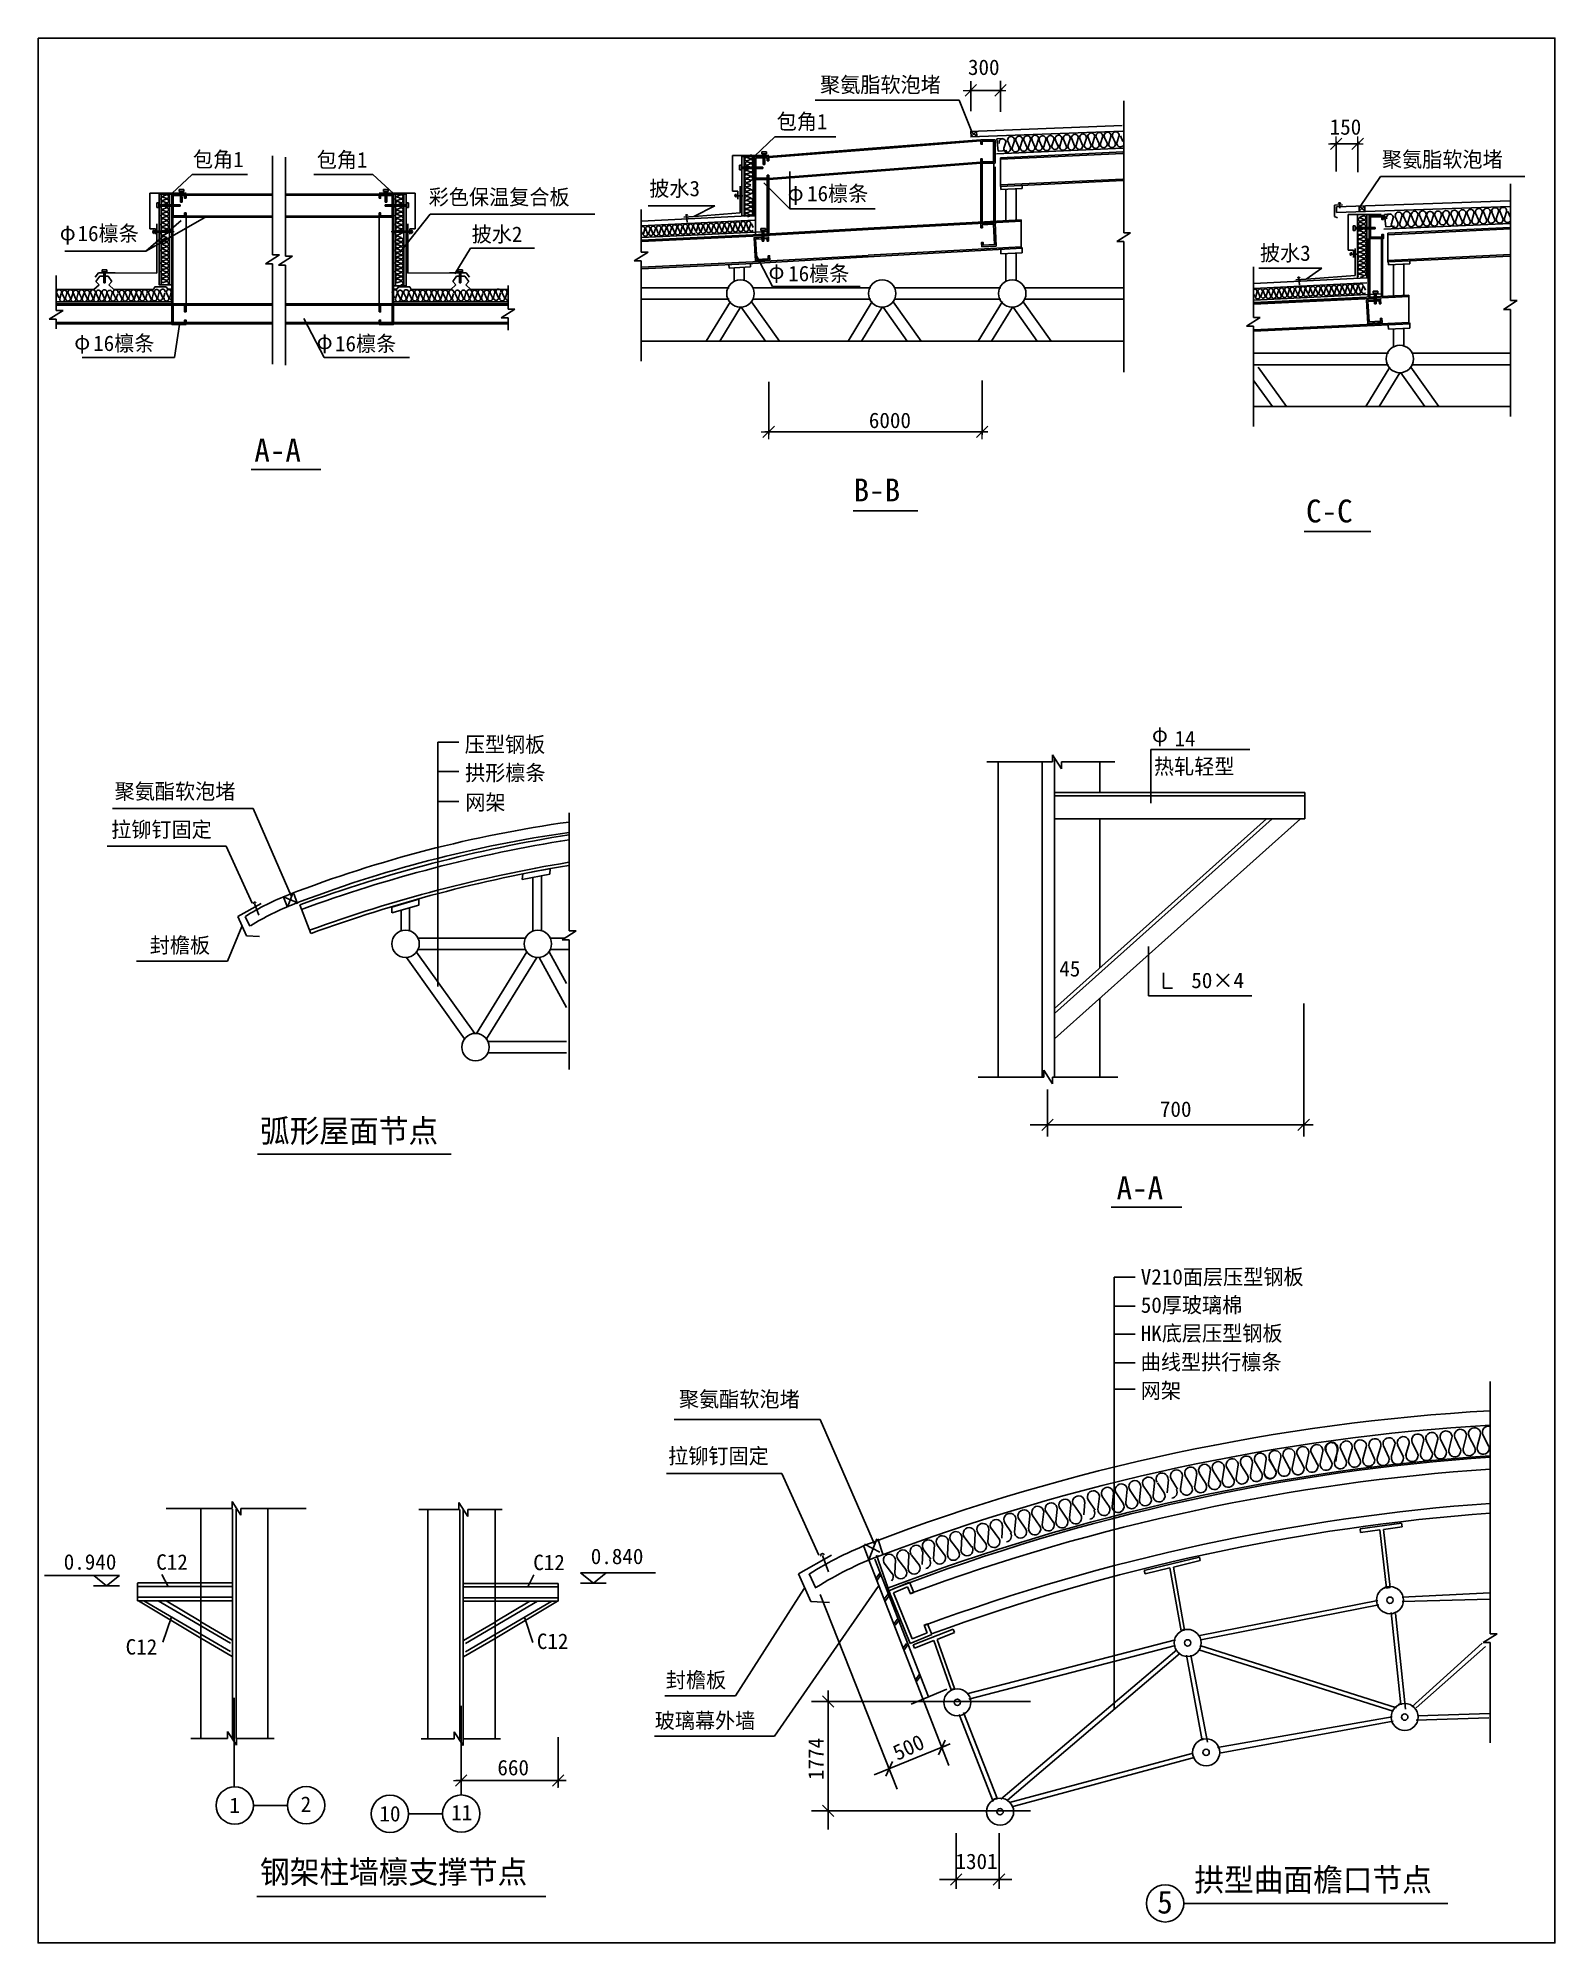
# Model space of a CAD drawing. Header units: metres. Extents: x 1233 to 1558, y 187 to 595.
import ezdxf

# ---------------------------------------------------------------- set-up
doc = ezdxf.new("R2010")
doc.units = ezdxf.units.M
for name, color, linetype in [('BIAO', 7, 'Continuous'), ('NAME', 1, 'Continuous'), ('Q', 4, 'Continuous'), ('T330', 210, 'Continuous'), ('TU', 1, 'Continuous')]:
    doc.layers.add(name, color=color, linetype=linetype)

msp = doc.modelspace()

# ---------------------------------------------------------------- texts
for s, height, p in [('300', 3.32, (1432.42, 587.32)), ('聚氨脂软泡堵', 3.32, (1400.7, 583.58)), ('150', 3.32, (1510, 574.51)), ('聚氨脂软泡堵', 3.32, (1521.21, 567.56)), ('6000', 3.32, (1411.16, 511.59)), ('A-A', 4.9, (1279.34, 504.39)), ('B-B', 4.9, (1407.89, 495.86)), ('C-C', 4.9, (1504.93, 491.36)), ('压型钢板', 3.32, (1324.48, 442.08)), ('14', 3.32, (1476.73, 443.36)), ('拱形檩条', 3.32, (1324.56, 436)), ('热轧轻型', 3.32, (1472.32, 437.36)), ('聚氨酯软泡堵', 3.32, (1249.38, 432.03)), ('网架', 3.32, (1324.6, 429.68)), ('拉铆钉固定', 3.32, (1248.64, 423.84)), ('封檐板', 3.32, (1256.91, 399.03)), ('45', 3.32, (1452, 393.98)), ('   50×4', 3.32, (1473.55, 391.48)), ('弧形屋面节点', 4.9, (1280.56, 358.41)), ('700', 3.32, (1473.59, 363.88)), ('A-A', 4.9, (1464.29, 346.19)), ('V210面层压型钢板', 3.32, (1469.48, 327.91)), ('50厚玻璃棉', 3.32, (1469.48, 321.86)), ('HK底层压型钢板', 3.32, (1469.48, 315.81)), ('曲线型拱行檩条', 3.32, (1469.48, 309.63)), ('网架', 3.32, (1469.48, 303.51)), ('聚氨酯软泡堵', 3.32, (1370.42, 301.67)), ('拉铆钉固定', 3.32, (1368.11, 289.49)), ('0.940', 3.32, (1238.46, 266.77)), ('C12', 3.32, (1258.3, 266.74)), ('C12', 3.32, (1339.17, 266.66)), ('0.840', 3.32, (1351.51, 267.96)), ('C12', 3.32, (1251.74, 248.55)), ('C12', 3.32, (1339.94, 249.75)), ('封檐板', 3.32, (1367.61, 241.44)), ('玻璃幕外墙', 3.32, (1365.23, 232.74)), ('660', 3.32, (1331.48, 222.66)), ('1', 3.32, (1274, 214.56)), ('2', 3.32, (1289.28, 214.81)), ('10', 3.32, (1306.18, 212.77)), ('11', 3.32, (1321.57, 213.01)), ('钢架柱墙檩支撑节点', 4.9, (1280.56, 199.49)), ('1301', 3.32, (1429.74, 202.55)), ('拱型曲面檐口节点', 4.9, (1480.97, 197.81)), ('5', 4.9, (1473.01, 193.02))]:
    msp.add_text(s, height=height).set_placement(p)
for s, rotation, p in [('1774', 90, (1401.47, 221.65)), ('500', 24.74, (1417.28, 225.75))]:
    msp.add_text(s, height=3.32, rotation=rotation).set_placement(p)
at = {"layer": 'BIAO'}
for s, p in [('包角1', (1391.39, 575.67)), ('包角1', (1266.17, 567.55)), ('包角1', (1292.72, 567.47)), ('披水3', (1364.05, 561.31)), ('16檩条', (1397.9, 560.24)), ('彩色保温复合板', (1316.75, 559.48)), ('16檩条', (1241.41, 551.68)), ('披水2', (1325.96, 551.51)), ('披水3', (1495.04, 547.46)), ('16檩条', (1393.85, 543.08)), ('16檩条', (1244.77, 528.12)), ('16檩条', (1296.64, 528.05))]:
    msp.add_text(s, height=3.32, dxfattribs=at).set_placement(p)
at = {"layer": 'Q'}
for p in [(1393.74, 560.37), (1237.6, 551.86), (1389.63, 543.58), (1240.72, 528.44), (1292.71, 528.54), (1471.88, 444.25)]:
    msp.add_text('φ', height=3.32, dxfattribs=at).set_placement(p)

# ---------------------------------------------------------------- blocks, each defined once
blk = doc.blocks.new('DIM')
at = {"lineweight": 15}
for p, q in [((-2.14, 0), (1.52, 0)), ((0, -2.05), (0, 2.09))]:
    blk.add_line(p, q, dxfattribs=at)
blk.add_lwpolyline([(-1.6, -1.56), (1.58, 1.61)])

# ---------------------------------------------------------------- linework, layer by layer
for p, q in [((1433.06, 579.58), (1433.06, 585.96)), ((1439.4, 579.42), (1439.4, 586.04)), ((1430.56, 581.95), (1399.62, 581.95)), ((1433.26, 575.13), (1430.56, 581.95)), ((1432.76, 584.01), (1439.89, 584.01)), ((1433.06, 575.22), (1434.29, 574.23)), ((1433.06, 575.22), (1433.09, 574.13)), ((1434.28, 575.29), (1433.15, 574.18)), ((1434.25, 575.27), (1434.31, 574.13)), ((1439.85, 573.72), (1438.63, 573.59)), ((1438.63, 573.59), (1438.92, 570.95)), ((1440.58, 573.14), (1440.11, 571.62)), ((1440.96, 573.15), (1441.55, 571.76)), ((1442.38, 573.22), (1441.9, 571.7)), ((1442.71, 573.24), (1443.33, 571.78)), ((1444.13, 573.43), (1443.64, 571.84)), ((1444.41, 573.32), (1445.03, 571.86)), ((1445.82, 573.39), (1445.34, 571.87)), ((1446.15, 573.41), (1446.77, 571.94)), ((1447.55, 573.53), (1447.08, 572.01)), ((1447.72, 573.28), (1448.34, 571.82)), ((1449.15, 573.48), (1448.66, 571.89)), ((1449.42, 573.37), (1450.04, 571.9)), ((1450.83, 573.44), (1450.36, 571.92)), ((1451.16, 573.45), (1451.78, 571.99)), ((1452.57, 573.58), (1452.1, 572.06)), ((1452.92, 573.54), (1453.51, 572.15)), ((1454.34, 573.61), (1453.87, 572.09)), ((1454.67, 573.63), (1455.29, 572.16)), ((1456.08, 573.75), (1455.6, 572.23)), ((1456.4, 573.71), (1457.02, 572.25)), ((1457.81, 573.78), (1457.33, 572.26)), ((1458.17, 573.9), (1458.79, 572.44)), ((1459.58, 573.97), (1459.11, 572.46)), ((1459.91, 573.99), (1460.53, 572.53)), ((1461.34, 574.18), (1460.84, 572.59)), ((1461.67, 574.08), (1462.26, 572.68)), ((1463.09, 574.15), (1462.61, 572.63)), ((1463.42, 574.16), (1464.04, 572.7)), ((1464.84, 574.35), (1464.35, 572.77)), ((1465.12, 574.25), (1465.62, 573.07)), ((1510.19, 572.53), (1516.51, 572.53)), ((1511.42, 566.64), (1511.42, 573.02)), ((1516.02, 566.47), (1516.02, 573.1)), ((1384.4, 557.23), (1384.4, 569.74)), ((1385.78, 569.19), (1384.98, 568.9)), ((1385.77, 568.44), (1384.98, 568.74)), ((1385.77, 568.27), (1384.98, 567.98)), ((1385.78, 570.1), (1384.99, 569.81)), ((1385.84, 569.33), (1385.02, 569.64)), ((1386.36, 557.23), (1386.36, 569.74)), ((1435.47, 569.33), (1435.47, 555.58)), ((1438.92, 570.95), (1440.77, 571.11)), ((1439.38, 569.55), (1439.38, 563.41)), ((1385.76, 565.48), (1384.96, 565.19)), ((1385.75, 564.73), (1384.96, 565.03)), ((1385.76, 566.58), (1384.97, 566.87)), ((1385.76, 566.4), (1384.97, 566.11)), ((1385.79, 565.65), (1385, 565.95)), ((1385.8, 567.52), (1385.01, 567.81)), ((1385.77, 567.33), (1385.01, 567.06)), ((1385.81, 563.78), (1385.01, 564.08)), ((1385.81, 564.53), (1385.02, 564.25)), ((1389.68, 564.88), (1389.68, 563.68)), ((1444.08, 563), (1444.05, 563.75)), ((1516.52, 559.1), (1520.93, 565.54)), ((1551.85, 565.54), (1520.93, 565.54)), ((1260.48, 560.68), (1259.68, 560.39)), ((1260.47, 559.93), (1259.68, 560.23)), ((1260.47, 559.76), (1259.68, 559.47)), ((1260.48, 561.59), (1259.69, 561.3)), ((1260.54, 560.82), (1259.72, 561.13)), ((1310.78, 559.93), (1309.98, 560.23)), ((1310.78, 559.76), (1309.98, 559.47)), ((1310.79, 561.59), (1309.99, 561.3)), ((1310.78, 560.68), (1309.99, 560.39)), ((1310.85, 560.82), (1310.02, 561.13)), ((1385.78, 560.83), (1384.98, 560.55)), ((1385.77, 560.08), (1384.98, 560.38)), ((1385.77, 559.91), (1384.98, 559.62)), ((1385.8, 561.92), (1385, 562.21)), ((1385.8, 561.74), (1385, 561.46)), ((1385.81, 563.61), (1385.01, 563.32)), ((1385.86, 560.98), (1385.03, 561.29)), ((1385.87, 562.85), (1385.04, 563.15)), ((1385.8, 562.67), (1385.04, 562.4)), ((1385.79, 560.84), (1385.15, 560.61)), ((1439.44, 563.57), (1439.48, 562.77)), ((1439.48, 562.77), (1444.08, 563)), ((1440.54, 556.13), (1440.54, 562.83)), ((1442.74, 556.23), (1442.74, 562.93)), ((1260.46, 556.97), (1259.66, 556.68)), ((1260.46, 556.22), (1259.66, 556.51)), ((1260.46, 558.06), (1259.67, 558.36)), ((1260.46, 557.89), (1259.67, 557.6)), ((1260.49, 557.14), (1259.7, 557.43)), ((1260.5, 559.01), (1259.71, 559.3)), ((1260.47, 558.82), (1259.71, 558.55)), ((1260.51, 556.02), (1259.72, 555.74)), ((1310.77, 557.89), (1309.97, 557.6)), ((1310.76, 556.97), (1309.97, 556.68)), ((1310.76, 556.22), (1309.97, 556.51)), ((1310.77, 558.06), (1309.98, 558.36)), ((1310.79, 557.14), (1310, 557.43)), ((1310.8, 559.01), (1310.01, 559.3)), ((1310.77, 558.82), (1310.02, 558.55)), ((1310.81, 556.02), (1310.02, 555.74)), ((1385.76, 558.22), (1384.97, 558.51)), ((1385.76, 558.04), (1384.97, 557.76)), ((1385.82, 557.28), (1384.99, 557.59)), ((1385.83, 559.15), (1385, 559.45)), ((1385.77, 558.97), (1385.01, 558.7)), ((1385.76, 557.14), (1385.12, 556.91)), ((1443.84, 556.28), (1443.84, 550.15)), ((1512.73, 559.46), (1511.02, 559.38)), ((1511.02, 559.38), (1511.02, 556.96)), ((1511.02, 556.96), (1511.72, 556.71)), ((1511.49, 557.83), (1511.49, 559.03)), ((1516.33, 559.19), (1516.36, 558.1)), ((1516.33, 559.19), (1517.55, 558.2)), ((1517.54, 559.26), (1516.41, 558.15)), ((1517.3, 556.21), (1516.5, 555.92)), ((1517.29, 555.46), (1516.5, 555.75)), ((1517.3, 557.11), (1516.51, 556.83)), ((1517.36, 556.35), (1516.53, 556.66)), ((1517.52, 559.24), (1517.58, 558.1)), ((1522.98, 557.53), (1521.76, 557.4)), ((1521.76, 557.4), (1522.06, 554.75)), ((1523.71, 556.95), (1523.24, 555.43)), ((1524.09, 556.96), (1524.68, 555.57)), ((1525.51, 557.03), (1525.04, 555.51)), ((1525.84, 557.05), (1526.46, 555.58)), ((1527.27, 557.24), (1526.77, 555.65)), ((1527.54, 557.13), (1528.16, 555.67)), ((1528.95, 557.2), (1528.48, 555.68)), ((1529.28, 557.22), (1529.9, 555.75)), ((1530.69, 557.34), (1530.21, 555.82)), ((1530.86, 557.09), (1531.48, 555.63)), ((1532.28, 557.28), (1531.79, 555.7)), ((1532.56, 557.18), (1533.18, 555.71)), ((1533.97, 557.25), (1533.49, 555.73)), ((1534.3, 557.26), (1534.92, 555.8)), ((1535.7, 557.39), (1535.23, 555.87)), ((1536.05, 557.35), (1536.64, 555.96)), ((1537.47, 557.42), (1537, 555.9)), ((1537.8, 557.43), (1538.42, 555.97)), ((1539.21, 557.56), (1538.74, 556.04)), ((1539.53, 557.52), (1540.15, 556.06)), ((1540.94, 557.59), (1540.47, 556.07)), ((1541.31, 557.71), (1541.93, 556.25)), ((1542.71, 557.78), (1542.24, 556.26)), ((1543.04, 557.8), (1543.66, 556.33)), ((1544.47, 557.99), (1543.98, 556.4)), ((1544.8, 557.89), (1545.39, 556.49)), ((1546.22, 557.96), (1545.75, 556.44)), ((1546.55, 557.97), (1547.17, 556.51)), ((1547.98, 558.16), (1547.48, 556.58)), ((1548.25, 558.06), (1548.75, 556.88)), ((1260.48, 552.32), (1259.68, 552.04)), ((1260.47, 551.57), (1259.68, 551.87)), ((1260.5, 553.23), (1259.7, 552.94)), ((1260.51, 555.27), (1259.71, 555.57)), ((1260.51, 555.1), (1259.71, 554.81)), ((1260.5, 553.41), (1259.71, 553.7)), ((1260.56, 552.47), (1259.73, 552.78)), ((1260.57, 554.33), (1259.74, 554.64)), ((1260.5, 554.16), (1259.75, 553.89)), ((1260.49, 552.33), (1259.85, 552.1)), ((1310.78, 552.32), (1309.98, 552.04)), ((1310.77, 551.57), (1309.98, 551.87)), ((1310.8, 553.23), (1310, 552.94)), ((1310.81, 555.1), (1310.01, 554.81)), ((1310.8, 553.41), (1310.01, 553.7)), ((1310.81, 555.27), (1310.02, 555.57)), ((1310.86, 552.47), (1310.03, 552.78)), ((1310.87, 554.33), (1310.04, 554.64)), ((1310.8, 554.16), (1310.05, 553.89)), ((1310.79, 552.33), (1310.16, 552.1)), ((1362.41, 553.65), (1362.6, 553.2)), ((1363.13, 554.29), (1362.8, 553.25)), ((1363.31, 554.22), (1363.71, 553.26)), ((1364.23, 554.26), (1363.92, 553.27)), ((1364.45, 554.27), (1364.85, 553.31)), ((1365.37, 554.35), (1365.06, 553.36)), ((1365.6, 554.33), (1365.99, 553.42)), ((1366.53, 554.38), (1366.22, 553.38)), ((1366.75, 554.39), (1367.16, 553.43)), ((1367.67, 554.47), (1367.36, 553.47)), ((1367.88, 554.44), (1368.29, 553.48)), ((1368.81, 554.49), (1368.5, 553.49)), ((1369.05, 554.57), (1369.45, 553.61)), ((1369.97, 554.61), (1369.66, 553.62)), ((1370.19, 554.63), (1370.59, 553.66)), ((1371.12, 554.75), (1370.8, 553.71)), ((1371.34, 554.68), (1371.73, 553.77)), ((1372.27, 554.73), (1371.96, 553.73)), ((1372.49, 554.74), (1372.89, 553.78)), ((1373.42, 554.86), (1373.1, 553.82)), ((1373.56, 554.84), (1373.97, 553.88)), ((1374.48, 554.92), (1374.17, 553.92)), ((1374.59, 554.76), (1375, 553.8)), ((1375.53, 554.88), (1375.2, 553.84)), ((1375.71, 554.81), (1376.12, 553.85)), ((1376.63, 554.86), (1376.32, 553.86)), ((1376.85, 554.87), (1377.26, 553.91)), ((1377.77, 554.95), (1377.46, 553.95)), ((1378, 554.93), (1378.39, 554.01)), ((1378.93, 554.97), (1378.62, 553.98)), ((1379.15, 554.98), (1379.56, 554.02)), ((1380.07, 555.06), (1379.76, 554.07)), ((1380.28, 555.04), (1380.69, 554.08)), ((1381.21, 555.08), (1380.9, 554.09)), ((1381.45, 555.16), (1381.86, 554.2)), ((1382.37, 555.21), (1382.06, 554.21)), ((1382.59, 555.22), (1383, 554.26)), ((1383.53, 555.35), (1383.2, 554.31)), ((1383.74, 555.28), (1384.13, 554.36)), ((1384.67, 555.32), (1384.36, 554.33)), ((1384.89, 555.33), (1385.3, 554.37)), ((1385.83, 555.46), (1385.5, 554.42)), ((1386.01, 555.39), (1386.33, 554.62)), ((1517.28, 552.5), (1516.48, 552.21)), ((1517.27, 551.75), (1516.48, 552.04)), ((1517.28, 553.59), (1516.49, 553.89)), ((1517.28, 553.42), (1516.49, 553.13)), ((1517.29, 555.28), (1516.5, 554.99)), ((1517.31, 552.67), (1516.52, 552.96)), ((1517.32, 554.53), (1516.53, 554.83)), ((1517.29, 554.35), (1516.53, 554.07)), ((1517.33, 551.55), (1516.53, 551.26)), ((1518.6, 552.22), (1518.6, 539.38)), ((1522.06, 554.75), (1523.91, 554.92)), ((1522.51, 553.36), (1522.51, 547.22)), ((1260.46, 549.71), (1259.67, 550)), ((1260.46, 549.53), (1259.67, 549.24)), ((1260.47, 551.4), (1259.68, 551.11)), ((1260.48, 547.71), (1259.68, 547.43)), ((1260.52, 548.77), (1259.69, 549.08)), ((1260.53, 550.63), (1259.7, 550.94)), ((1260.47, 550.46), (1259.71, 550.19)), ((1260.56, 547.86), (1259.73, 548.17)), ((1260.46, 548.63), (1259.82, 548.4)), ((1260.49, 547.72), (1259.85, 547.49)), ((1310.76, 549.71), (1309.97, 550)), ((1310.76, 549.53), (1309.97, 549.24)), ((1310.77, 551.4), (1309.98, 551.11)), ((1310.78, 547.71), (1309.98, 547.43)), ((1310.82, 548.77), (1310, 549.08)), ((1310.83, 550.63), (1310.01, 550.94)), ((1310.77, 550.46), (1310.01, 550.19)), ((1310.86, 547.86), (1310.03, 548.17)), ((1310.76, 548.63), (1310.12, 548.4)), ((1310.79, 547.72), (1310.16, 547.49)), ((1439.44, 549.77), (1439.48, 548.97)), ((1439.48, 548.97), (1444.08, 549.2)), ((1440.54, 543.17), (1440.54, 549.03)), ((1442.74, 543.17), (1442.74, 549.13)), ((1444.08, 549.2), (1444.05, 550.34)), ((1517.29, 547.85), (1516.5, 547.56)), ((1517.32, 548.93), (1516.52, 549.23)), ((1517.31, 548.76), (1516.52, 548.47)), ((1517.33, 550.8), (1516.53, 551.09)), ((1517.32, 550.62), (1516.53, 550.34)), ((1517.38, 548), (1516.55, 548.3)), ((1517.38, 549.86), (1516.56, 550.17)), ((1517.32, 549.69), (1516.56, 549.42)), ((1517.31, 547.85), (1516.67, 547.62)), ((1527.22, 546.81), (1527.18, 547.55)), ((1260.46, 545.1), (1259.67, 545.39)), ((1260.46, 544.92), (1259.67, 544.63)), ((1260.47, 546.96), (1259.68, 547.26)), ((1260.47, 546.79), (1259.68, 546.5)), ((1260.52, 544.16), (1259.69, 544.47)), ((1260.52, 543.26), (1259.69, 543.57)), ((1260.53, 546.02), (1259.7, 546.33)), ((1260.47, 545.85), (1259.71, 545.58)), ((1260.46, 544.02), (1259.82, 543.79)), ((1310.76, 545.1), (1309.97, 545.39)), ((1310.76, 544.92), (1309.97, 544.63)), ((1310.77, 546.96), (1309.98, 547.26)), ((1310.77, 546.79), (1309.98, 546.5)), ((1310.82, 544.16), (1310, 544.47)), ((1310.82, 543.26), (1310, 543.57)), ((1310.83, 546.02), (1310.01, 546.33)), ((1310.77, 545.85), (1310.01, 545.58)), ((1310.76, 544.02), (1310.12, 543.79)), ((1381.13, 546.71), (1381.17, 545.91)), ((1381.17, 545.91), (1385.78, 546.14)), ((1382.24, 543.17), (1382.24, 546.04)), ((1384.44, 543.17), (1384.44, 546.14)), ((1385.78, 546.14), (1385.74, 546.88)), ((1517.29, 546.92), (1516.49, 546.64)), ((1517.28, 545.23), (1516.49, 545.53)), ((1517.28, 545.06), (1516.49, 544.77)), ((1517.29, 547.1), (1516.5, 547.39)), ((1517.34, 544.3), (1516.51, 544.6)), ((1517.35, 546.16), (1516.52, 546.47)), ((1517.28, 545.99), (1516.53, 545.72)), ((1517.28, 544.15), (1516.64, 543.92)), ((1522.57, 547.38), (1522.61, 546.58)), ((1522.61, 546.58), (1527.22, 546.81)), ((1523.68, 539.94), (1523.68, 546.64)), ((1525.88, 540.04), (1525.88, 546.74)), ((1236.96, 540.54), (1237.42, 539.55)), ((1237.94, 540.43), (1237.62, 539.39)), ((1238.14, 540.43), (1238.63, 539.39)), ((1239.16, 540.6), (1238.85, 539.45)), ((1239.4, 540.54), (1239.87, 539.55)), ((1240.39, 540.43), (1240.06, 539.39)), ((1240.53, 540.43), (1241.02, 539.39)), ((1241.55, 540.6), (1241.24, 539.45)), ((1241.8, 540.54), (1242.26, 539.55)), ((1242.78, 540.43), (1242.45, 539.39)), ((1242.98, 540.43), (1243.46, 539.39)), ((1244, 540.6), (1243.69, 539.45)), ((1244.24, 540.54), (1244.7, 539.55)), ((1245.22, 540.43), (1244.9, 539.39)), ((1245.42, 540.43), (1245.91, 539.39)), ((1246.44, 540.6), (1246.13, 539.45)), ((1246.68, 540.54), (1247.15, 539.55)), ((1247.67, 540.43), (1247.34, 539.39)), ((1247.82, 540.41), (1248.31, 539.37)), ((1248.85, 540.59), (1248.53, 539.43)), ((1249.09, 540.52), (1249.55, 539.54)), ((1250.07, 540.41), (1249.74, 539.37)), ((1250.41, 540.43), (1250.9, 539.39)), ((1251.44, 540.6), (1251.12, 539.45)), ((1251.68, 540.54), (1252.14, 539.55)), ((1252.72, 540.63), (1252.4, 539.47)), ((1252.96, 540.56), (1253.42, 539.57)), ((1253.94, 540.45), (1253.61, 539.41)), ((1254.09, 540.44), (1254.58, 539.4)), ((1255.12, 540.62), (1254.8, 539.46)), ((1255.36, 540.55), (1255.82, 539.56)), ((1256.34, 540.44), (1256.01, 539.4)), ((1256.69, 540.45), (1257.17, 539.41)), ((1257.71, 540.63), (1257.4, 539.47)), ((1257.95, 540.56), (1258.41, 539.57)), ((1258.95, 540.74), (1258.63, 539.59)), ((1259.19, 540.68), (1259.65, 539.69)), ((1260.46, 543.02), (1259.82, 542.79)), ((1260.17, 540.56), (1259.84, 539.53)), ((1260.51, 540.58), (1261, 539.54)), ((1261.54, 540.76), (1261.22, 539.6)), ((1308.97, 540.55), (1309.43, 539.56)), ((1309.95, 540.44), (1309.63, 539.4)), ((1310.76, 543.02), (1310.12, 542.79)), ((1310.15, 540.44), (1310.64, 539.4)), ((1311.17, 540.61), (1310.86, 539.46)), ((1311.41, 540.55), (1311.88, 539.56)), ((1312.4, 540.44), (1312.07, 539.4)), ((1312.54, 540.44), (1313.03, 539.4)), ((1313.57, 540.61), (1313.25, 539.46)), ((1313.81, 540.55), (1314.27, 539.56)), ((1314.79, 540.44), (1314.46, 539.4)), ((1314.99, 540.44), (1315.47, 539.4)), ((1316.01, 540.61), (1315.7, 539.46)), ((1316.25, 540.55), (1316.71, 539.56)), ((1317.24, 540.44), (1316.91, 539.4)), ((1317.43, 540.44), (1317.92, 539.4)), ((1318.45, 540.61), (1318.14, 539.46)), ((1318.7, 540.55), (1319.16, 539.56)), ((1319.68, 540.44), (1319.35, 539.4)), ((1319.83, 540.42), (1320.32, 539.39)), ((1320.86, 540.6), (1320.54, 539.44)), ((1321.1, 540.53), (1321.56, 539.55)), ((1322.08, 540.42), (1321.75, 539.39)), ((1322.42, 540.44), (1322.91, 539.4)), ((1323.45, 540.61), (1323.13, 539.46)), ((1323.69, 540.55), (1324.15, 539.56)), ((1324.73, 540.64), (1324.41, 539.48)), ((1324.97, 540.57), (1325.43, 539.58)), ((1325.95, 540.46), (1325.62, 539.42)), ((1326.1, 540.45), (1326.59, 539.41)), ((1327.13, 540.63), (1326.82, 539.47)), ((1327.37, 540.56), (1327.83, 539.57)), ((1328.35, 540.45), (1328.03, 539.41)), ((1328.7, 540.46), (1329.18, 539.42)), ((1329.72, 540.64), (1329.41, 539.48)), ((1329.96, 540.57), (1330.42, 539.58)), ((1330.96, 540.75), (1330.64, 539.6)), ((1331.2, 540.69), (1331.66, 539.7)), ((1332.18, 540.58), (1331.85, 539.54)), ((1332.52, 540.59), (1333.01, 539.55)), ((1333.55, 540.77), (1333.24, 539.61)), ((1362.41, 541.69), (1381.19, 541.69)), ((1386.29, 541.69), (1411.6, 541.69)), ((1416.7, 541.69), (1439.5, 541.69)), ((1444.59, 541.69), (1465.62, 541.69)), ((1493.75, 540.23), (1493.94, 539.78)), ((1494.47, 540.87), (1494.14, 539.83)), ((1494.65, 540.8), (1495.05, 539.84)), ((1495.57, 540.84), (1495.26, 539.85)), ((1495.79, 540.86), (1496.19, 539.89)), ((1496.71, 540.94), (1496.4, 539.94)), ((1496.94, 540.91), (1497.33, 540)), ((1497.87, 540.96), (1497.56, 539.96)), ((1498.09, 540.97), (1498.49, 540.01)), ((1499.01, 541.05), (1498.7, 540.05)), ((1499.22, 541.02), (1499.63, 540.06)), ((1500.15, 541.07), (1499.84, 540.07)), ((1500.38, 541.15), (1500.79, 540.19)), ((1501.31, 541.2), (1501, 540.2)), ((1501.53, 541.21), (1501.93, 540.25)), ((1502.46, 541.33), (1502.14, 540.29)), ((1502.68, 541.26), (1503.07, 540.35)), ((1503.61, 541.31), (1503.3, 540.31)), ((1503.83, 541.32), (1504.23, 540.36)), ((1504.76, 541.45), (1504.44, 540.41)), ((1504.9, 541.42), (1505.3, 540.46)), ((1505.82, 541.5), (1505.51, 540.51)), ((1505.93, 541.34), (1506.34, 540.38)), ((1506.87, 541.47), (1506.54, 540.42)), ((1507.05, 541.39), (1507.45, 540.43)), ((1507.97, 541.44), (1507.66, 540.44)), ((1508.19, 541.45), (1508.59, 540.49)), ((1509.11, 541.53), (1508.8, 540.54)), ((1509.34, 541.51), (1509.73, 540.59)), ((1510.27, 541.55), (1509.96, 540.56)), ((1510.49, 541.56), (1510.9, 540.6)), ((1511.41, 541.64), (1511.1, 540.65)), ((1511.62, 541.62), (1512.03, 540.66)), ((1512.55, 541.67), (1512.24, 540.67)), ((1512.79, 541.75), (1513.19, 540.79)), ((1513.71, 541.79), (1513.4, 540.8)), ((1513.93, 541.8), (1514.33, 540.84)), ((1514.86, 541.93), (1514.54, 540.89)), ((1515.08, 541.86), (1515.47, 540.95)), ((1516.01, 541.91), (1515.7, 540.91)), ((1516.23, 541.92), (1516.64, 540.96)), ((1517.16, 542.04), (1516.84, 541)), ((1517.34, 541.97), (1517.67, 541.2)), ((1526.98, 540.09), (1526.98, 533.95)), ((1261.48, 538.7), (1236.92, 538.7)), ((1333.7, 538.7), (1309.14, 538.7)), ((1362.41, 539.23), (1381.19, 539.23)), ((1381.49, 538.72), (1376.29, 530.26)), ((1383.64, 537.53), (1379.17, 530.26)), ((1383.8, 537.52), (1388.99, 530.26)), ((1385.96, 538.69), (1391.99, 530.26)), ((1386.29, 539.23), (1411.6, 539.23)), ((1411.9, 538.72), (1406.7, 530.26)), ((1414.05, 537.53), (1409.58, 530.26)), ((1414.21, 537.52), (1419.4, 530.26)), ((1416.37, 538.69), (1422.4, 530.26)), ((1416.7, 539.23), (1439.5, 539.23)), ((1439.8, 538.72), (1434.6, 530.26)), ((1441.94, 537.53), (1437.47, 530.26)), ((1442.1, 537.52), (1447.29, 530.26)), ((1444.27, 538.69), (1450.29, 530.26)), ((1444.59, 539.23), (1465.62, 539.23)), ((1262.22, 526.74), (1263.32, 533.79)), ((1294.29, 526.73), (1289.99, 535.06)), ((1522.57, 533.58), (1522.61, 532.78)), ((1522.61, 532.78), (1527.22, 533.01)), ((1523.68, 529.12), (1523.68, 532.83)), ((1525.88, 529.12), (1525.88, 532.94)), ((1527.22, 533.01), (1527.18, 534.15)), ((1362.41, 530.26), (1465.62, 530.26)), ((1493.75, 527.63), (1522.63, 527.63)), ((1527.72, 527.63), (1548.75, 527.63)), ((1262.22, 526.74), (1242.39, 526.74)), ((1294.29, 526.73), (1312.66, 526.73)), ((1493.75, 525.18), (1522.63, 525.18)), ((1494.69, 524.64), (1500.71, 516.2)), ((1522.93, 524.67), (1517.73, 516.2)), ((1525.07, 523.47), (1520.61, 516.2)), ((1525.24, 523.47), (1530.43, 516.2)), ((1527.4, 524.64), (1533.43, 516.2)), ((1527.72, 525.18), (1548.75, 525.18)), ((1389.68, 521.53), (1389.68, 510.24)), ((1435.47, 521.79), (1435.47, 510.11)), ((1493.75, 521.75), (1497.71, 516.2)), ((1493.75, 516.2), (1548.75, 516.2)), ((1388.87, 510.76), (1436.67, 510.76)), ((1318.67, 391.83), (1318.69, 444.2)), ((1318.69, 444.2), (1323.23, 444.2)), ((1471.63, 442.67), (1492.87, 442.67)), ((1471.63, 431.13), (1471.63, 442.67)), ((1318.69, 437.96), (1323.23, 437.96)), ((1438.88, 439.94), (1438.88, 372.48)), ((1448.35, 439.94), (1448.35, 372.48)), ((1450.98, 440.8), (1450.98, 372.4)), ((1460.71, 439.94), (1460.71, 433.43)), ((1451.03, 433.43), (1504.68, 433.43)), ((1504.68, 433.43), (1504.68, 427.79)), ((1279.09, 430.04), (1248.95, 430.04)), ((1287.22, 411.3), (1279.09, 430.04)), ((1318.69, 431.49), (1323.23, 431.49)), ((1451.03, 432.71), (1504.68, 432.71)), ((1503.77, 427.79), (1450.98, 380.6)), ((1497.69, 427.79), (1450.98, 386.03)), ((1496.47, 427.79), (1450.98, 387.12)), ((1504.68, 427.79), (1451.03, 427.79)), ((1460.71, 427.79), (1460.71, 427.21)), ((1460.71, 427.79), (1460.71, 395.82)), ((1273.31, 421.95), (1247.8, 421.95)), ((1278.88, 409.7), (1273.31, 421.95)), ((1336.93, 416.03), (1342.83, 417.11)), ((1342.7, 415.89), (1342.83, 417.11)), ((1336.81, 414.81), (1336.93, 416.03)), ((1336.81, 414.81), (1342.7, 415.89)), ((1339.08, 403.8), (1339.08, 415.23)), ((1340.92, 403.8), (1340.92, 415.56)), ((1280.79, 409.65), (1275.83, 406.84)), ((1285.59, 411.05), (1288.48, 409.83)), ((1285.62, 411.02), (1286.44, 408.88)), ((1287.62, 411.86), (1286.44, 408.88)), ((1287.76, 411.95), (1288.59, 409.54)), ((1291.49, 403.19), (1289.1, 409.36)), ((1308.87, 408.87), (1314.63, 410.53)), ((1308.87, 407.64), (1314.63, 409.31)), ((1308.87, 407.64), (1308.87, 408.87)), ((1312.65, 403.8), (1312.65, 408.74)), ((1314.63, 409.31), (1314.63, 410.53)), ((1276.65, 404.69), (1273.62, 397.29)), ((1275.83, 406.84), (1277.65, 402.72)), ((1277.41, 406.84), (1278.4, 404.74)), ((1310.82, 403.8), (1310.82, 408.21)), ((1277.65, 402.72), (1280.46, 402.56)), ((1314.47, 402.22), (1337.47, 402.22)), ((1342.82, 402.22), (1345.89, 402.22)), ((1471.17, 400.44), (1471.17, 389.83)), ((1273.62, 397.29), (1254.05, 397.29)), ((1311.98, 398.05), (1324.44, 380.61)), ((1314.14, 399.22), (1326.61, 381.78)), ((1314.47, 399.77), (1337.47, 399.77)), ((1337.77, 399.25), (1327.03, 381.77)), ((1339.92, 398.06), (1329.17, 380.58)), ((1340.44, 398.06), (1346.32, 387.35)), ((1342.56, 399.3), (1346.32, 392.45)), ((1342.82, 399.77), (1346.9, 399.77)), ((1474.33, 394.74), (1474.33, 391.48)), ((1460.71, 389.3), (1460.71, 372.48)), ((1471.17, 389.83), (1493.34, 389.83)), ((1474.33, 391.48), (1476.26, 391.48)), ((1504.44, 388.21), (1504.44, 359.68)), ((1329.47, 380.07), (1346.32, 380.07)), ((1329.47, 377.61), (1346.32, 377.61)), ((1449.47, 369.71), (1449.47, 359.68)), ((1445.75, 362.15), (1506.45, 362.15)), ((1280.01, 355.85), (1321.59, 355.85)), ((1463.12, 344.54), (1478.3, 344.54)), ((1463.77, 329.5), (1468.27, 329.5)), ((1463.77, 236.89), (1463.77, 329.5)), ((1463.77, 323.29), (1468.27, 323.29)), ((1463.77, 317.28), (1468.27, 317.28)), ((1463.77, 311.1), (1468.27, 311.1)), ((1463.77, 305.49), (1468.27, 305.49)), ((1400.75, 298.97), (1369.41, 298.97)), ((1412.36, 272.2), (1400.75, 298.97)), ((1530.16, 294.34), (1529.49, 291.64)), ((1530.73, 294.41), (1531.97, 291.91)), ((1533.18, 294.77), (1532.51, 292.07)), ((1533.78, 294.75), (1535.02, 292.25)), ((1536.23, 295.11), (1535.56, 292.41)), ((1536.84, 295.09), (1538.03, 292.71)), ((1539.32, 295.36), (1538.65, 292.66)), ((1539.89, 295.42), (1541.13, 292.93)), ((1542.34, 295.79), (1541.67, 293.09)), ((1542.85, 295.75), (1544.1, 293.26)), ((1496.39, 290.44), (1495.97, 287.69)), ((1496.96, 290.46), (1498.42, 288.08)), ((1497.09, 290.48), (1498.41, 288.02)), ((1499.53, 290.92), (1498.95, 288.2)), ((1500.1, 290.91), (1501.42, 288.45)), ((1502.54, 291.25), (1501.96, 288.53)), ((1503.09, 291.33), (1504.41, 288.88)), ((1505.52, 291.78), (1504.94, 289.05)), ((1506.09, 291.76), (1507.41, 289.31)), ((1506.1, 291.76), (1507.42, 289.31)), ((1508.53, 292.21), (1507.95, 289.48)), ((1509.15, 292.2), (1510.4, 289.87)), ((1511.82, 292.58), (1511.06, 289.9)), ((1511.71, 292.69), (1511.34, 289.93)), ((1512.37, 292.62), (1513.53, 290.08)), ((1514.83, 292.9), (1514.07, 290.22)), ((1515.39, 292.85), (1516.55, 290.32)), ((1515.4, 292.85), (1516.56, 290.32)), ((1517.86, 293.14), (1517.1, 290.45)), ((1518.48, 293.09), (1519.58, 290.68)), ((1520.96, 293.28), (1520.2, 290.6)), ((1521.53, 293.32), (1522.69, 290.79)), ((1523.99, 293.61), (1523.23, 290.93)), ((1524.59, 293.56), (1525.75, 291.02)), ((1527.05, 293.84), (1526.29, 291.16)), ((1527.68, 294.07), (1528.86, 291.7)), ((1392.49, 287.42), (1367.77, 287.42)), ((1400.45, 269.91), (1392.49, 287.42)), ((1475.46, 286), (1475.16, 283.23)), ((1475.98, 286.26), (1477.36, 284.01)), ((1478.44, 286.97), (1477.99, 284.1)), ((1479.04, 286.87), (1480.42, 284.61)), ((1481.48, 287.36), (1481.05, 284.61)), ((1482.04, 287.48), (1483.5, 285.1)), ((1484.47, 288.18), (1484.02, 285.3)), ((1484.97, 288.06), (1486.42, 285.68)), ((1487.39, 288.54), (1486.96, 285.79)), ((1487.96, 288.66), (1489.41, 286.28)), ((1490.36, 289.24), (1489.93, 286.48)), ((1490.98, 289.26), (1492.36, 287)), ((1492.45, 286.89), (1492.45, 286.89)), ((1493.42, 289.75), (1493, 287)), ((1493.99, 289.86), (1495.44, 287.49)), ((1460.61, 282.56), (1460.29, 279.66)), ((1461.22, 282.49), (1462.7, 280.29)), ((1463.63, 283.08), (1463.33, 280.31)), ((1464.19, 283.22), (1465.75, 280.91)), ((1466.58, 284.03), (1466.27, 281.14)), ((1467.09, 283.94), (1468.65, 281.63)), ((1469.49, 284.53), (1469.19, 281.76)), ((1470.05, 284.67), (1471.61, 282.36)), ((1472.43, 285.35), (1472.12, 282.58)), ((1473.04, 285.41), (1474.53, 283.21)), ((1474.62, 283.1), (1474.62, 283.1)), ((1267.87, 279.72), (1267.87, 230.57)), ((1274.68, 279.72), (1274.68, 230.57)), ((1275.44, 279.72), (1275.44, 230.57)), ((1282.25, 279.71), (1282.25, 230.56)), ((1316.58, 279.63), (1316.58, 230.48)), ((1323.39, 279.64), (1323.39, 230.49)), ((1324.16, 279.64), (1324.16, 230.49)), ((1330.97, 279.64), (1330.97, 230.49)), ((1445.71, 278.27), (1445.44, 275.5)), ((1446.27, 278.41), (1447.86, 276.12)), ((1448.66, 279.25), (1448.37, 276.35)), ((1449.16, 279.16), (1450.75, 276.86)), ((1451.56, 279.77), (1451.28, 277)), ((1452.11, 279.92), (1453.7, 277.62)), ((1454.48, 280.63), (1454.21, 277.85)), ((1455.1, 280.69), (1456.61, 278.51)), ((1456.7, 278.4), (1456.7, 278.4)), ((1457.51, 281.31), (1457.24, 278.54)), ((1458.19, 281.74), (1459.68, 279.54)), ((1431.09, 273.88), (1430.93, 270.97)), ((1431.6, 273.81), (1433.28, 271.58)), ((1433.97, 274.53), (1433.81, 271.74)), ((1434.52, 274.69), (1436.2, 272.47)), ((1436.86, 275.5), (1436.7, 272.72)), ((1437.47, 275.59), (1439.07, 273.47)), ((1439.86, 276.31), (1439.7, 273.53)), ((1440.29, 276.87), (1441.79, 274.69)), ((1442.7, 277.71), (1442.41, 274.81)), ((1443.3, 277.65), (1444.81, 275.47)), ((1516.52, 275.51), (1525.43, 276.71)), ((1516.52, 275.51), (1516.62, 274.75)), ((1516.62, 274.75), (1520.76, 275.31)), ((1520.76, 275.31), (1522.21, 262.83)), ((1521.52, 275.41), (1525.53, 275.95)), ((1521.52, 275.41), (1522.97, 262.92)), ((1525.43, 276.71), (1525.53, 275.95)), ((1403.17, 269.84), (1396.1, 265.84)), ((1410.01, 271.96), (1411.19, 268.9)), ((1410.24, 272.2), (1413.54, 270.55)), ((1412.84, 273.38), (1411.19, 268.9)), ((1415.75, 261.51), (1412.81, 269.85)), ((1413.07, 273.38), (1414.25, 269.84)), ((1419.73, 269.81), (1419.59, 267.03)), ((1420.34, 269.9), (1421.95, 267.8)), ((1422.72, 270.64), (1422.58, 267.86)), ((1422.84, 271.15), (1424.43, 269.03)), ((1425.21, 272.09), (1425.04, 269.18)), ((1425.81, 272.05), (1427.41, 269.94)), ((1428.2, 272.78), (1428.04, 269.99)), ((1428.75, 272.94), (1430.43, 270.72)), ((1439.17, 273.37), (1439.17, 273.37)), ((1260.85, 263.18), (1259.52, 265.76)), ((1337.99, 263.1), (1339.31, 265.68)), ((1396.1, 265.84), (1398.69, 259.95)), ((1398.35, 265.84), (1399.76, 262.83)), ((1411.2, 268.65), (1428.33, 224.77)), ((1412.41, 269.05), (1423.92, 239.47)), ((1413.55, 266.05), (1412.74, 264.93)), ((1413.76, 265.64), (1412.94, 264.52)), ((1414.49, 268.08), (1416.18, 265.87)), ((1416.85, 268.81), (1416.71, 266.03)), ((1417.4, 268.99), (1419.09, 266.77)), ((1422.05, 267.7), (1422.05, 267.7)), ((1470.25, 266.59), (1482.05, 269.48)), ((1470.25, 266.59), (1470.43, 265.85)), ((1470.43, 265.85), (1475.74, 267.14)), ((1475.74, 267.14), (1478.15, 253.66)), ((1476.48, 267.33), (1482.23, 268.73)), ((1476.48, 267.33), (1478.9, 253.81)), ((1482.05, 269.48), (1482.23, 268.73)), ((1254.29, 263.88), (1254.29, 260.05)), ((1270.08, 263.91), (1254.31, 263.91)), ((1274.68, 263.14), (1254.31, 263.14)), ((1274.68, 263.91), (1270.08, 263.91)), ((1324.16, 263.82), (1328.75, 263.82)), ((1324.16, 263.06), (1344.52, 263.06)), ((1328.75, 263.82), (1344.52, 263.82)), ((1344.52, 263.82), (1344.52, 259.99)), ((1397.26, 262.75), (1382.53, 239.68)), ((1413.19, 263.15), (1390.93, 231.03)), ((1400.71, 261.45), (1417.23, 219.7)), ((1415.29, 261.56), (1414.47, 260.44)), ((1419.88, 264.06), (1415.45, 262.26)), ((1415.45, 262.26), (1420.05, 250.96)), ((1419.46, 263.06), (1416.45, 261.83)), ((1416.45, 261.83), (1420.47, 251.95)), ((1420.07, 261.56), (1419.46, 263.06)), ((1420.78, 261.85), (1419.88, 264.06)), ((1420.07, 261.56), (1420.78, 261.85)), ((1522.34, 263.16), (1521.62, 262.9)), ((1522.97, 262.92), (1522.21, 262.83)), ((1525.53, 260.89), (1544.39, 261.83)), ((1274.68, 260.84), (1254.31, 260.84)), ((1270.08, 260.07), (1254.31, 260.07)), ((1254.47, 260.07), (1267.87, 252.09)), ((1255.65, 260.07), (1274.21, 249.19)), ((1258.73, 260.07), (1274.21, 251)), ((1260.4, 260.07), (1267.87, 255.63)), ((1274.68, 260.07), (1270.08, 260.07)), ((1324.16, 260.76), (1344.52, 260.76)), ((1324.16, 259.99), (1328.75, 259.99)), ((1343.18, 259.99), (1324.62, 249.11)), ((1340.11, 259.99), (1324.62, 250.92)), ((1328.75, 259.99), (1344.52, 259.99)), ((1344.36, 259.99), (1330.97, 252.01)), ((1338.43, 259.99), (1330.97, 255.55)), ((1398.69, 259.95), (1402.7, 259.71)), ((1415.49, 261.15), (1414.68, 260.03)), ((1482.15, 252.65), (1520.34, 260.18)), ((1482.39, 251.7), (1520.58, 259.24)), ((1523.17, 257.59), (1525.29, 237.8)), ((1525.53, 259.95), (1544.39, 260.42)), ((1261.48, 256.47), (1259.73, 251.23)), ((1267.87, 255.61), (1274.6, 251.66)), ((1330.97, 255.52), (1324.23, 251.58)), ((1337.36, 256.39), (1339.1, 251.15)), ((1417.43, 256.36), (1416.62, 255.24)), ((1417.64, 255.95), (1416.82, 254.83)), ((1420.7, 250.61), (1429.25, 254.03)), ((1423.02, 254.84), (1423.73, 255.13)), ((1423.67, 253.25), (1423.02, 254.84)), ((1424.66, 252.83), (1423.73, 255.13)), ((1425.79, 251.82), (1429.53, 253.32)), ((1429.25, 254.03), (1429.53, 253.32)), ((1478.9, 253.81), (1478.15, 253.66)), ((1478.94, 254.01), (1478.22, 253.75)), ((1524.11, 257.36), (1526.24, 236.86)), ((1267.87, 252.07), (1274.6, 248.13)), ((1330.97, 251.99), (1324.23, 248.04)), ((1419.27, 250.95), (1418.45, 249.83)), ((1419.47, 250.55), (1418.66, 249.42)), ((1420.05, 250.96), (1424.66, 252.83)), ((1420.47, 251.95), (1423.67, 253.25)), ((1420.7, 250.61), (1420.98, 249.9)), ((1420.98, 249.9), (1425.08, 251.54)), ((1425.08, 251.54), (1428.84, 241.02)), ((1425.79, 251.82), (1429.56, 241.28)), ((1432.17, 240.16), (1476.96, 251.7)), ((1432.64, 238.98), (1476.96, 250.53)), ((1439.48, 217.55), (1477.2, 249.58)), ((1481.91, 249.58), (1523.64, 236.39)), ((1482.15, 250.53), (1524.35, 237.1)), ((1527.65, 237.33), (1542.74, 251)), ((1528.59, 237.1), (1543.45, 250.29)), ((1440.89, 217.31), (1477.91, 248.88)), ((1479.32, 248.41), (1482.62, 230.5)), ((1480.26, 248.41), (1483.8, 229.8)), ((1420.27, 237.92), (1427.87, 241.15)), ((1422.02, 244.33), (1421.21, 243.2)), ((1422.23, 243.92), (1421.41, 242.8)), ((1429.56, 241.28), (1428.84, 241.02)), ((1275, 239.3), (1275, 220.18)), ((1323.71, 237.55), (1323.71, 218.43)), ((1382.53, 239.68), (1367.4, 239.68)), ((1398.86, 238.48), (1445.85, 238.48)), ((1402.44, 240.87), (1402.44, 211.03)), ((1525.48, 237.89), (1524.73, 237.75)), ((1525.51, 238.09), (1524.79, 237.84)), ((1430.52, 235.68), (1437.83, 217.08)), ((1431.46, 236.16), (1438.77, 217.55)), ((1485.92, 228.62), (1523.41, 235.21)), ((1486.39, 227.44), (1523.64, 234.27)), ((1528.59, 234.51), (1544.15, 234.98)), ((1528.83, 235.45), (1544.39, 235.92)), ((1344.52, 230.82), (1344.52, 220.15)), ((1390.93, 231.03), (1365.18, 231.03)), ((1412.29, 222.74), (1428.63, 229.38)), ((1482.89, 230.33), (1482.14, 230.19)), ((1482.92, 230.53), (1482.2, 230.28)), ((1441.36, 216.84), (1480.73, 227.44)), ((1441.83, 215.9), (1480.97, 226.5)), ((1322.57, 221.55), (1346.21, 221.55)), ((1438.69, 217.6), (1437.93, 217.45)), ((1438.72, 217.8), (1438, 217.54)), ((1279.11, 216.19), (1286.43, 216.19)), ((1312.39, 214.39), (1319.71, 214.39)), ((1398.86, 215.01), (1445.85, 215.01)), ((1429.92, 210.23), (1429.92, 198.3)), ((1439.08, 210.23), (1439.08, 198.3)), ((1426.33, 200.29), (1441.86, 200.29)), ((1279.91, 196.64), (1341.84, 196.64)), ((1478.72, 195.15), (1535.34, 195.15))]:
    msp.add_line(p, q)
msp.add_lwpolyline([(1232.96, 595.23), (1558.32, 595.23), (1558.32, 186.72), (1232.96, 186.72)], close=True)
for points in [[(1382.74, 561.76, 0.01), (1382.74, 561.76, 1), (1382.74, 561.14, 1)], [(1512.31, 559.72, 0.04), (1512.31, 559.75, 1), (1511.91, 559.72, 1)], [(1372.26, 557.16, 0.04), (1372.26, 557.19, 1), (1371.85, 557.16, 1)], [(1514.73, 549.21, 0.01), (1514.72, 549.21, 1), (1514.72, 548.59, 1)], [(1503.6, 543.74, 0.04), (1503.6, 543.77, 1), (1503.19, 543.74, 1)], [(1279.65, 409.73, 1), (1279.15, 409.54, 1)], [(1401.55, 269.95, 1), (1400.83, 269.68, 1)]]:
    msp.add_lwpolyline(points, format="xyb")
for points in [[(1384.11, 561.41), (1382.64, 561.41)], [(1512.13, 559.77), (1512.15, 558.79)], [(1372.08, 557.2), (1372.2, 555.69)], [(1516.1, 548.86), (1514.63, 548.86)], [(1503.42, 543.79), (1503.53, 542.27)], [(1279.4, 409.63), (1280.33, 407.16)], [(1401.19, 269.82), (1402.52, 266.29)]]:
    msp.add_lwpolyline(points)
for centre, radius in [((1383.61, 540.46), 2.94), ((1414.02, 540.46), 2.94), ((1441.92, 540.46), 2.94), ((1525.05, 526.41), 2.94), ((1311.79, 400.99), 2.94), ((1340.15, 400.99), 2.94), ((1326.8, 378.84), 2.94), ((1522.94, 260.22), 2.9), ((1522.94, 260.22), 0.68), ((1479.53, 251.06), 2.9), ((1479.53, 251.06), 0.68), ((1430.15, 238.33), 2.9), ((1430.15, 238.33), 0.68), ((1526.11, 235.15), 2.9), ((1526.11, 235.15), 0.68), ((1483.51, 227.59), 2.9), ((1483.51, 227.59), 0.68), ((1275.15, 216.19), 4), ((1290.45, 216.24), 4), ((1308.43, 214.4), 4), ((1323.73, 214.44), 4), ((1439.31, 214.86), 2.9), ((1439.31, 214.86), 0.68), ((1474.71, 195.2), 4)]:
    msp.add_circle(centre, radius)
for centre, radius, start, end in [((1439.81, 572.91), 0.73, 356.16, 201.13), ((1441.66, 573.4), 0.73, 344.51, 201.13), ((1443.4, 573.48), 0.73, 356.16, 201.13), ((1444.36, 571.7), 0.73, 166.85, 18.78), ((1445.1, 573.56), 0.73, 344.51, 206.76), ((1446.06, 571.73), 0.73, 166.85, 18.78), ((1446.84, 573.65), 0.73, 344.51, 201.13), ((1447.67, 571.83), 0.73, 166.85, 18.78), ((1448.42, 573.52), 0.73, 356.16, 201.13), ((1449.31, 571.83), 0.73, 166.85, 18.78), ((1450.12, 573.61), 0.73, 344.51, 206.76), ((1451.1, 572.08), 0.73, 166.85, 18.78), ((1451.86, 573.69), 0.73, 344.51, 201.13), ((1452.82, 571.91), 0.73, 166.85, 18.78), ((1453.62, 573.78), 0.73, 344.51, 201.13), ((1454.59, 571.95), 0.73, 166.85, 18.78), ((1455.36, 573.87), 0.73, 344.51, 201.13), ((1456.32, 572.09), 0.73, 166.85, 18.78), ((1457.09, 573.95), 0.73, 344.51, 201.13), ((1458.09, 572.23), 0.73, 166.85, 18.78), ((1458.87, 574.15), 0.73, 344.51, 201.13), ((1459.83, 572.31), 0.73, 166.85, 18.78), ((1460.6, 574.23), 0.73, 356.16, 201.13), ((1461.56, 572.45), 0.73, 166.85, 18.78), ((1462.37, 574.32), 0.73, 344.51, 201.13), ((1463.33, 572.48), 0.73, 166.85, 18.78), ((1464.11, 574.4), 0.73, 356.16, 201.13), ((1465.07, 572.62), 0.73, 166.85, 318), ((1384.97, 569.3), 0.39, 73.74, 285.67), ((1385.05, 568.34), 0.39, 73.74, 285.67), ((1385.89, 568.82), 0.39, 251.39, 113.65), ((1385.88, 567.89), 0.39, 251.39, 108.02), ((1385.89, 569.72), 0.39, 263.05, 108.02), ((1440.83, 571.48), 0.73, 166.85, 18.78), ((1442.63, 571.56), 0.73, 166.85, 18.78), ((1384.88, 566.49), 0.39, 73.74, 285.67), ((1384.9, 565.57), 0.39, 73.74, 285.67), ((1384.91, 567.43), 0.39, 73.74, 285.67), ((1384.92, 564.63), 0.39, 73.74, 285.67), ((1384.92, 563.7), 0.39, 73.74, 285.67), ((1385.87, 566.02), 0.39, 251.39, 108.02), ((1385.87, 565.11), 0.39, 251.39, 108.02), ((1385.88, 566.95), 0.39, 251.39, 108.02), ((1259.67, 560.79), 0.39, 73.74, 285.67), ((1259.75, 559.83), 0.39, 73.74, 285.67), ((1260.59, 560.3), 0.39, 251.39, 113.65), ((1260.58, 559.38), 0.39, 251.39, 108.02), ((1260.59, 561.21), 0.39, 263.05, 108.02), ((1309.97, 560.79), 0.39, 73.74, 285.67), ((1310.05, 559.83), 0.39, 73.74, 285.67), ((1310.89, 560.3), 0.39, 251.39, 113.65), ((1310.88, 559.38), 0.39, 251.39, 108.02), ((1310.89, 561.21), 0.39, 263.05, 108.02), ((1384.88, 560), 0.39, 73.74, 285.67), ((1384.91, 561.83), 0.39, 73.74, 285.67), ((1384.93, 560.91), 0.39, 73.74, 224.88), ((1384.94, 562.78), 0.39, 73.74, 285.67), ((1385.88, 560.46), 0.39, 251.39, 108.02), ((1385.88, 559.53), 0.39, 263.05, 108.02), ((1385.91, 562.29), 0.39, 251.39, 108.02), ((1259.67, 558.94), 0.39, 73.74, 285.67), ((1259.67, 557.08), 0.39, 73.74, 285.67), ((1259.67, 555.23), 0.39, 73.74, 285.67), ((1259.75, 557.98), 0.39, 73.74, 285.67), ((1259.75, 556.12), 0.39, 73.74, 285.67), ((1260.57, 557.51), 0.39, 251.39, 108.02), ((1260.57, 556.59), 0.39, 251.39, 108.02), ((1260.58, 558.44), 0.39, 251.39, 108.02), ((1260.58, 555.65), 0.39, 251.39, 108.02), ((1309.97, 558.94), 0.39, 73.74, 285.67), ((1309.97, 557.08), 0.39, 73.74, 285.67), ((1309.97, 555.23), 0.39, 73.74, 285.67), ((1310.05, 557.98), 0.39, 73.74, 285.67), ((1310.05, 556.12), 0.39, 73.74, 285.67), ((1310.87, 557.51), 0.39, 251.39, 108.02), ((1310.87, 556.59), 0.39, 251.39, 108.02), ((1310.88, 558.44), 0.39, 251.39, 108.02), ((1310.88, 555.65), 0.39, 251.39, 108.02), ((1379.61, 555.14), 0.48, 344.51, 201.13), ((1380.74, 555.2), 0.48, 344.51, 201.13), ((1381.9, 555.32), 0.48, 344.51, 201.13), ((1383.04, 555.38), 0.48, 356.16, 201.13), ((1384.2, 555.44), 0.48, 344.51, 201.13), ((1384.87, 558.13), 0.39, 73.74, 285.67), ((1384.9, 557.21), 0.39, 73.74, 224.88), ((1384.91, 559.08), 0.39, 73.74, 285.67), ((1385.35, 555.49), 0.48, 356.16, 201.13), ((1385.87, 558.59), 0.39, 251.39, 108.02), ((1385.87, 557.67), 0.39, 263.05, 108.02), ((1516.49, 556.31), 0.39, 73.74, 285.67), ((1516.56, 555.35), 0.39, 73.74, 285.67), ((1517.4, 555.83), 0.39, 251.39, 113.65), ((1517.41, 556.74), 0.39, 263.05, 108.02), ((1522.94, 556.72), 0.73, 356.16, 201.13), ((1524.8, 557.2), 0.73, 344.51, 201.13), ((1525.76, 555.37), 0.73, 166.85, 18.78), ((1526.54, 557.29), 0.73, 356.16, 201.13), ((1527.49, 555.51), 0.73, 166.85, 18.78), ((1528.24, 557.37), 0.73, 344.51, 206.76), ((1529.2, 555.54), 0.73, 166.85, 18.78), ((1529.97, 557.46), 0.73, 344.51, 201.13), ((1530.81, 555.64), 0.73, 166.85, 18.78), ((1531.55, 557.33), 0.73, 356.16, 201.13), ((1532.44, 555.64), 0.73, 166.85, 18.78), ((1533.25, 557.42), 0.73, 344.51, 206.76), ((1534.24, 555.89), 0.73, 166.85, 18.78), ((1534.99, 557.5), 0.73, 344.51, 201.13), ((1535.95, 555.72), 0.73, 166.85, 18.78), ((1536.76, 557.59), 0.73, 344.51, 201.13), ((1537.72, 555.76), 0.73, 166.85, 18.78), ((1538.5, 557.68), 0.73, 344.51, 201.13), ((1539.46, 555.9), 0.73, 166.85, 18.78), ((1540.23, 557.76), 0.73, 344.51, 201.13), ((1541.22, 556.04), 0.73, 166.85, 18.78), ((1542, 557.95), 0.73, 344.51, 201.13), ((1542.96, 556.12), 0.73, 166.85, 18.78), ((1543.74, 558.04), 0.73, 356.16, 201.13), ((1544.7, 556.26), 0.73, 166.85, 18.78), ((1545.51, 558.13), 0.73, 344.51, 201.13), ((1546.47, 556.29), 0.73, 166.85, 18.78), ((1547.24, 558.21), 0.73, 356.16, 201.13), ((1548.2, 556.43), 0.73, 166.85, 318), ((1259.67, 553.32), 0.39, 73.74, 285.67), ((1259.67, 551.59), 0.39, 73.74, 285.67), ((1259.75, 554.27), 0.39, 73.74, 285.67), ((1259.75, 552.36), 0.39, 73.74, 285.67), ((1260.57, 554.72), 0.39, 251.39, 108.02), ((1260.58, 551.95), 0.39, 251.39, 108.02), ((1260.61, 553.78), 0.39, 251.39, 108.02), ((1309.97, 553.32), 0.39, 73.74, 285.67), ((1309.97, 551.59), 0.39, 73.74, 285.67), ((1310.05, 554.27), 0.39, 73.74, 285.67), ((1310.05, 552.36), 0.39, 73.74, 285.67), ((1310.87, 554.72), 0.39, 251.39, 108.02), ((1310.89, 551.95), 0.39, 251.39, 108.02), ((1310.91, 553.78), 0.39, 251.39, 108.02), ((1362.65, 554.32), 0.48, 356.16, 119.83), ((1363.23, 553.21), 0.48, 166.85, 18.78), ((1363.76, 554.38), 0.48, 344.51, 206.76), ((1364.41, 553.37), 0.48, 166.85, 18.78), ((1364.9, 554.43), 0.48, 344.51, 201.13), ((1365.53, 553.26), 0.48, 166.85, 18.78), ((1366.06, 554.49), 0.48, 344.51, 201.13), ((1366.69, 553.29), 0.48, 166.85, 18.78), ((1367.2, 554.54), 0.48, 344.51, 201.13), ((1367.83, 553.38), 0.48, 166.85, 18.78), ((1368.34, 554.6), 0.48, 344.51, 201.13), ((1368.99, 553.47), 0.48, 166.85, 18.78), ((1369.5, 554.73), 0.48, 344.51, 201.13), ((1370.13, 553.52), 0.48, 166.85, 18.78), ((1370.64, 554.78), 0.48, 356.16, 201.13), ((1371.27, 553.62), 0.48, 166.85, 18.78), ((1371.8, 554.84), 0.48, 344.51, 201.13), ((1372.43, 553.64), 0.48, 166.85, 18.78), ((1372.94, 554.9), 0.48, 356.16, 201.13), ((1373.57, 553.73), 0.48, 166.85, 318), ((1374.01, 555), 0.48, 344.51, 201.13), ((1374.56, 553.81), 0.48, 166.85, 18.78), ((1375.05, 554.92), 0.48, 356.16, 201.13), ((1375.63, 553.81), 0.48, 166.85, 18.78), ((1376.16, 554.97), 0.48, 344.51, 206.76), ((1376.81, 553.97), 0.48, 166.85, 18.78), ((1377.31, 555.03), 0.48, 344.51, 201.13), ((1377.93, 553.86), 0.48, 166.85, 18.78), ((1378.46, 555.08), 0.48, 344.51, 201.13), ((1379.1, 553.88), 0.48, 166.85, 18.78), ((1380.23, 553.97), 0.48, 166.85, 18.78), ((1381.39, 554.06), 0.48, 166.85, 18.78), ((1382.54, 554.12), 0.48, 166.85, 18.78), ((1383.67, 554.21), 0.48, 166.85, 18.78), ((1384.84, 554.23), 0.48, 166.85, 18.78), ((1385.97, 554.32), 0.48, 166.85, 318), ((1516.39, 553.51), 0.39, 73.74, 285.67), ((1516.42, 552.58), 0.39, 73.74, 285.67), ((1516.43, 554.45), 0.39, 73.74, 285.67), ((1516.44, 551.64), 0.39, 73.74, 285.67), ((1517.39, 553.04), 0.39, 251.39, 108.02), ((1517.39, 552.12), 0.39, 251.39, 108.02), ((1517.4, 554.91), 0.39, 251.39, 108.02), ((1517.4, 553.97), 0.39, 251.39, 108.02), ((1517.44, 551.17), 0.39, 251.39, 108.02), ((1523.96, 555.29), 0.73, 166.85, 18.78), ((1259.67, 549.68), 0.39, 73.74, 285.67), ((1259.75, 550.63), 0.39, 73.74, 285.67), ((1259.75, 548.72), 0.39, 73.74, 285.67), ((1259.75, 547.75), 0.39, 73.74, 285.67), ((1260.57, 550.08), 0.39, 251.39, 108.02), ((1260.57, 549.16), 0.39, 263.05, 108.02), ((1260.58, 551.02), 0.39, 263.05, 108.02), ((1260.58, 548.27), 0.39, 251.39, 108.02), ((1260.58, 547.34), 0.39, 251.39, 108.02), ((1309.97, 549.68), 0.39, 73.74, 285.67), ((1310.05, 550.63), 0.39, 73.74, 285.67), ((1310.05, 548.72), 0.39, 73.74, 285.67), ((1310.05, 547.75), 0.39, 73.74, 285.67), ((1310.87, 549.16), 0.39, 263.05, 108.02), ((1310.88, 551.02), 0.39, 263.05, 108.02), ((1310.88, 550.08), 0.39, 251.39, 108.02), ((1310.88, 548.27), 0.39, 251.39, 108.02), ((1310.89, 547.34), 0.39, 251.39, 108.02), ((1516.4, 547.02), 0.39, 73.74, 285.67), ((1516.43, 548.85), 0.39, 73.74, 285.67), ((1516.44, 550.72), 0.39, 73.74, 285.67), ((1516.45, 547.93), 0.39, 73.74, 224.88), ((1516.46, 549.79), 0.39, 73.74, 285.67), ((1517.4, 547.47), 0.39, 251.39, 108.02), ((1517.42, 548.38), 0.39, 263.05, 108.02), ((1517.43, 550.25), 0.39, 263.05, 108.02), ((1517.43, 549.31), 0.39, 251.39, 108.02), ((1259.67, 546.98), 0.39, 73.74, 285.67), ((1259.67, 545.07), 0.39, 73.74, 285.67), ((1259.75, 546.02), 0.39, 73.74, 285.67), ((1259.75, 544.11), 0.39, 73.74, 285.67), ((1259.75, 543.15), 0.39, 73.74, 285.67), ((1260.57, 545.47), 0.39, 251.39, 108.02), ((1260.57, 544.55), 0.39, 263.05, 108.02), ((1260.58, 546.41), 0.39, 263.05, 108.02), ((1260.58, 543.66), 0.39, 251.39, 108.02), ((1309.97, 546.98), 0.39, 73.74, 285.67), ((1309.97, 545.07), 0.39, 73.74, 285.67), ((1310.05, 546.02), 0.39, 73.74, 285.67), ((1310.05, 544.11), 0.39, 73.74, 285.67), ((1310.05, 543.15), 0.39, 73.74, 285.67), ((1310.87, 544.55), 0.39, 263.05, 108.02), ((1310.88, 546.41), 0.39, 263.05, 108.02), ((1310.88, 545.47), 0.39, 251.39, 108.02), ((1310.88, 543.66), 0.39, 251.39, 108.02), ((1516.39, 545.15), 0.39, 73.74, 285.67), ((1516.42, 544.23), 0.39, 73.74, 224.88), ((1516.43, 546.09), 0.39, 73.74, 285.67), ((1517.39, 545.61), 0.39, 251.39, 108.02), ((1517.39, 544.68), 0.39, 263.05, 108.02), ((1517.4, 546.55), 0.39, 263.05, 108.02), ((1237.46, 540.73), 0.53, 346.69, 203.31), ((1238.13, 539.21), 0.53, 169.04, 20.96), ((1238.63, 540.62), 0.53, 358.34, 203.31), ((1239.37, 539.36), 0.53, 169.04, 20.96), ((1239.9, 540.73), 0.53, 346.69, 203.31), ((1240.52, 539.21), 0.53, 169.04, 20.96), ((1241.03, 540.62), 0.53, 358.34, 203.31), ((1241.76, 539.36), 0.53, 169.04, 20.96), ((1242.3, 540.73), 0.53, 346.69, 203.31), ((1242.96, 539.21), 0.53, 169.04, 20.96), ((1243.47, 540.62), 0.53, 358.34, 203.31), ((1244.21, 539.36), 0.53, 169.04, 20.96), ((1244.74, 540.73), 0.53, 346.69, 203.31), ((1245.41, 539.21), 0.53, 169.04, 20.96), ((1245.91, 540.62), 0.53, 358.34, 203.31), ((1246.65, 539.36), 0.53, 169.04, 20.96), ((1247.19, 540.73), 0.53, 346.69, 203.31), ((1247.81, 539.2), 0.53, 169.04, 20.96), ((1248.32, 540.61), 0.53, 358.34, 203.31), ((1249.06, 539.35), 0.53, 169.04, 20.96), ((1249.59, 540.72), 0.53, 346.69, 203.31), ((1250.4, 539.21), 0.53, 169.04, 20.96), ((1250.91, 540.62), 0.53, 358.34, 203.31), ((1251.65, 539.36), 0.53, 169.04, 20.96), ((1252.19, 540.64), 0.53, 358.34, 203.31), ((1252.93, 539.39), 0.53, 169.04, 20.96), ((1253.46, 540.75), 0.53, 346.69, 203.31), ((1254.08, 539.23), 0.53, 169.04, 20.96), ((1254.59, 540.63), 0.53, 358.34, 203.31), ((1255.33, 539.37), 0.53, 169.04, 20.96), ((1255.86, 540.74), 0.53, 346.69, 203.31), ((1256.67, 539.24), 0.53, 169.04, 20.96), ((1257.18, 540.64), 0.53, 358.34, 203.31), ((1257.92, 539.39), 0.53, 169.04, 20.96), ((1258.42, 540.76), 0.53, 358.34, 203.31), ((1259.16, 539.5), 0.53, 169.04, 20.96), ((1259.69, 540.87), 0.53, 346.69, 203.31), ((1260.5, 539.37), 0.53, 169.04, 20.96), ((1260.58, 542.67), 0.39, 251.39, 108.02), ((1261.01, 540.77), 0.53, 358.34, 203.31), ((1261.75, 539.51), 0.53, 169.04, 257.09), ((1309.47, 540.74), 0.53, 346.69, 203.31), ((1310.14, 539.22), 0.53, 169.04, 20.96), ((1310.64, 540.63), 0.53, 358.34, 203.31), ((1310.88, 542.67), 0.39, 251.39, 108.02), ((1311.38, 539.37), 0.53, 169.04, 20.96), ((1311.91, 540.74), 0.53, 346.69, 203.31), ((1312.53, 539.22), 0.53, 169.04, 20.96), ((1313.04, 540.63), 0.53, 358.34, 203.31), ((1313.78, 539.37), 0.53, 169.04, 20.96), ((1314.31, 540.74), 0.53, 346.69, 203.31), ((1314.97, 539.22), 0.53, 169.04, 20.96), ((1315.48, 540.63), 0.53, 358.34, 203.31), ((1316.22, 539.37), 0.53, 169.04, 20.96), ((1316.75, 540.74), 0.53, 346.69, 203.31), ((1317.42, 539.22), 0.53, 169.04, 20.96), ((1317.92, 540.63), 0.53, 358.34, 203.31), ((1318.66, 539.37), 0.53, 169.04, 20.96), ((1319.2, 540.74), 0.53, 346.69, 203.31), ((1319.82, 539.21), 0.53, 169.04, 20.96), ((1320.33, 540.62), 0.53, 358.34, 203.31), ((1321.07, 539.36), 0.53, 169.04, 20.96), ((1321.6, 540.73), 0.53, 346.69, 203.31), ((1322.41, 539.22), 0.53, 169.04, 20.96), ((1322.92, 540.63), 0.53, 358.34, 203.31), ((1323.66, 539.37), 0.53, 169.04, 20.96), ((1324.2, 540.65), 0.53, 358.34, 203.31), ((1324.94, 539.4), 0.53, 169.04, 20.96), ((1325.47, 540.76), 0.53, 346.69, 203.31), ((1326.09, 539.24), 0.53, 169.04, 20.96), ((1326.6, 540.64), 0.53, 358.34, 203.31), ((1327.34, 539.39), 0.53, 169.04, 20.96), ((1327.87, 540.75), 0.53, 346.69, 203.31), ((1328.68, 539.25), 0.53, 169.04, 20.96), ((1329.19, 540.65), 0.53, 358.34, 203.31), ((1329.93, 539.4), 0.53, 169.04, 20.96), ((1330.43, 540.77), 0.53, 358.34, 203.31), ((1331.17, 539.51), 0.53, 169.04, 20.96), ((1331.7, 540.88), 0.53, 346.69, 203.31), ((1332.51, 539.38), 0.53, 169.04, 20.96), ((1333.02, 540.78), 0.53, 358.34, 203.31), ((1333.76, 539.53), 0.53, 169.04, 257.09), ((1493.99, 540.9), 0.48, 356.16, 119.83), ((1494.57, 539.79), 0.48, 166.85, 18.78), ((1495.1, 540.96), 0.48, 344.51, 206.76), ((1495.75, 539.95), 0.48, 166.85, 18.78), ((1496.24, 541.01), 0.48, 344.51, 201.13), ((1496.87, 539.85), 0.48, 166.85, 18.78), ((1497.4, 541.07), 0.48, 344.51, 201.13), ((1498.03, 539.87), 0.48, 166.85, 18.78), ((1498.54, 541.13), 0.48, 344.51, 201.13), ((1499.17, 539.96), 0.48, 166.85, 18.78), ((1499.68, 541.18), 0.48, 344.51, 201.13), ((1500.33, 540.05), 0.48, 166.85, 18.78), ((1500.84, 541.31), 0.48, 344.51, 201.13), ((1501.47, 540.11), 0.48, 166.85, 18.78), ((1501.98, 541.37), 0.48, 356.16, 201.13), ((1502.61, 540.2), 0.48, 166.85, 18.78), ((1503.14, 541.42), 0.48, 344.51, 201.13), ((1503.77, 540.22), 0.48, 166.85, 18.78), ((1504.28, 541.48), 0.48, 356.16, 201.13), ((1504.91, 540.31), 0.48, 166.85, 318), ((1505.35, 541.58), 0.48, 344.51, 201.13), ((1505.9, 540.39), 0.48, 166.85, 18.78), ((1506.39, 541.5), 0.48, 356.16, 201.13), ((1506.97, 540.39), 0.48, 166.85, 18.78), ((1507.5, 541.55), 0.48, 344.51, 206.76), ((1508.15, 540.55), 0.48, 166.85, 18.78), ((1508.64, 541.61), 0.48, 344.51, 201.13), ((1509.27, 540.44), 0.48, 166.85, 18.78), ((1509.8, 541.67), 0.48, 344.51, 201.13), ((1510.43, 540.46), 0.48, 166.85, 18.78), ((1510.94, 541.72), 0.48, 344.51, 201.13), ((1511.57, 540.55), 0.48, 166.85, 18.78), ((1512.08, 541.78), 0.48, 344.51, 201.13), ((1512.73, 540.65), 0.48, 166.85, 18.78), ((1513.24, 541.9), 0.48, 344.51, 201.13), ((1513.87, 540.7), 0.48, 166.85, 18.78), ((1514.38, 541.96), 0.48, 356.16, 201.13), ((1515.01, 540.79), 0.48, 166.85, 18.78), ((1515.54, 542.02), 0.48, 344.51, 201.13), ((1516.17, 540.82), 0.48, 166.85, 18.78), ((1516.68, 542.07), 0.48, 356.16, 201.13), ((1517.31, 540.91), 0.48, 166.85, 318), ((1383.85, 160.56), 269.1, 97.9, 111.14), ((1384.52, 158.95), 268.57, 98.06, 111.15), ((1395.92, 117.21), 311.06, 99.08, 110.08), ((1396.2, 116.2), 311.06, 99.13, 110.07), ((1397.6, 111.59), 311.06, 99.4, 110), ((1398.3, 111.05), 311.06, 99.53, 110.08), ((1306.96, 359.59), 55.73, 111.21, 122.01), ((1307.94, 357.6), 55.67, 111.07, 121.88), ((1569.7, -142.81), 444.38, 93.26, 110.82), ((1570.91, -145.82), 444.38, 93.42, 110.82), ((1513.57, 293.08), 1.29, 346.08, 202.71), ((1516.61, 293.31), 1.29, 346.08, 202.71), ((1519.7, 293.55), 1.29, 346.08, 202.71), ((1522.74, 293.78), 1.29, 346.08, 202.71), ((1525.8, 294.01), 1.29, 346.08, 202.71), ((1528.89, 294.57), 1.29, 348.02, 204.65), ((1531.92, 294.9), 1.29, 348.02, 204.65), ((1534.97, 295.24), 1.29, 348.02, 204.65), ((1538.05, 295.58), 1.29, 348.02, 204.65), ((1541.08, 295.92), 1.29, 348.02, 204.65), ((1544.04, 296.25), 1.29, 73.52, 204.65), ((1574.11, -152.2), 444.38, 93.84, 110.93), ((1575.12, -152.4), 444.38, 93.96, 110.93), ((1489.1, 289.26), 1.29, 352.99, 209.61), ((1492.14, 289.86), 1.29, 352.99, 209.61), ((1495.13, 290.46), 1.29, 352.99, 209.61), ((1498.27, 291.01), 1.29, 349.81, 206.44), ((1501.27, 291.44), 1.29, 349.81, 206.44), ((1504.26, 291.87), 1.29, 349.81, 206.44), ((1507.27, 292.3), 1.29, 349.81, 206.44), ((1510.34, 292.73), 1.29, 349.81, 206.44), ((1510.48, 292.79), 1.29, 341.69, 198.31), ((1512.31, 289.68), 1.29, 168.43, 20.36), ((1515.34, 290.01), 1.29, 168.43, 20.36), ((1518.37, 290.24), 1.29, 168.43, 20.36), ((1521.47, 290.38), 1.29, 168.43, 20.36), ((1524.56, 290.62), 1.29, 168.43, 20.36), ((1527.68, 291.22), 1.29, 170.37, 22.3), ((1530.77, 291.46), 1.29, 170.37, 22.3), ((1533.77, 291.8), 1.29, 170.37, 22.3), ((1536.84, 292.23), 1.29, 170.37, 22.3), ((1539.93, 292.48), 1.29, 170.37, 22.3), ((1542.93, 292.81), 1.29, 170.37, 22.3), ((1574.51, -155.01), 444.38, 93.88, 110.34), ((1471.16, 285.32), 1.29, 355.56, 212.18), ((1474.06, 286.2), 1.29, 355.56, 212.18), ((1477.15, 286.87), 1.29, 4.64, 209.61), ((1480.19, 287.48), 1.29, 352.99, 209.61), ((1483.18, 288.07), 1.29, 4.64, 209.61), ((1486.11, 288.66), 1.29, 352.99, 215.25), ((1488.25, 285.73), 1.29, 175.34, 27.26), ((1491.22, 286.42), 1.29, 175.34, 27.26), ((1494.28, 286.93), 1.29, 175.34, 27.26), ((1497.22, 287.54), 1.29, 172.16, 24.09), ((1497.25, 287.62), 1.29, 175.34, 27.26), ((1500.23, 288.06), 1.29, 172.16, 24.09), ((1503.22, 288.39), 1.29, 172.16, 24.09), ((1506.22, 288.92), 1.29, 172.16, 24.09), ((1509.23, 289.35), 1.29, 172.16, 24.09), ((1456.14, 281.31), 1.29, 356.14, 212.76), ((1459.34, 282.39), 1.29, 7.22, 212.18), ((1462.35, 283.14), 1.29, 355.56, 212.18), ((1465.31, 283.87), 1.29, 7.22, 212.18), ((1468.2, 284.58), 1.29, 355.56, 217.82), ((1470.47, 281.75), 1.29, 177.91, 29.84), ((1473.41, 282.58), 1.29, 177.91, 29.84), ((1475.98, 283.37), 1.29, 277.75, 27.26), ((1479.27, 284.03), 1.29, 175.34, 27.26), ((1482.33, 284.55), 1.29, 175.34, 27.26), ((1485.3, 285.24), 1.29, 175.34, 27.26), ((1576.52, -162.23), 444.38, 94.14, 110.21), ((1577.53, -164.24), 444.38, 94.27, 110.13), ((1441.42, 277.54), 1.29, 7.8, 212.76), ((1444.43, 278.31), 1.29, 356.14, 212.76), ((1447.38, 279.07), 1.29, 7.8, 212.76), ((1450.27, 279.82), 1.29, 356.14, 218.4), ((1453.22, 280.58), 1.29, 356.14, 212.76), ((1455.5, 277.86), 1.29, 178.49, 30.42), ((1458.32, 278.85), 1.29, 280.32, 29.84), ((1461.58, 279.66), 1.29, 177.91, 29.84), ((1464.62, 280.31), 1.29, 177.91, 29.84), ((1467.55, 281.13), 1.29, 177.91, 29.84), ((1426.91, 272.76), 1.29, 358.56, 215.18), ((1429.83, 273.65), 1.29, 10.21, 215.18), ((1432.68, 274.51), 1.29, 358.56, 220.81), ((1435.6, 275.4), 1.29, 358.56, 215.18), ((1438.49, 276.25), 1.29, 358.56, 215.18), ((1440.44, 273.98), 1.29, 280.9, 30.42), ((1443.7, 274.82), 1.29, 178.49, 30.42), ((1446.73, 275.5), 1.29, 178.49, 30.42), ((1449.65, 276.36), 1.29, 178.49, 30.42), ((1452.57, 277.01), 1.29, 178.49, 30.42), ((1440.56, 198.32), 79.62, 111.21, 122.01), ((1442.16, 195.52), 79.62, 111.21, 122.01), ((1415.56, 268.79), 1.29, 358.98, 221.23), ((1418.47, 269.7), 1.29, 358.98, 215.6), ((1421.3, 270.71), 1.29, 358.98, 215.6), ((1423.94, 271.86), 1.29, 10.21, 215.18), ((1426.33, 269.25), 1.29, 180.9, 32.83), ((1429.32, 270.06), 1.29, 180.9, 32.83), ((1432.21, 271.03), 1.29, 180.9, 32.83), ((1435.1, 271.81), 1.29, 180.9, 32.83), ((1437.99, 272.78), 1.29, 180.9, 32.83), ((1415.11, 265.31), 1.29, 314.09, 33.25), ((1417.99, 266.1), 1.29, 181.32, 33.25), ((1420.87, 267.1), 1.29, 181.32, 33.25), ((1423.11, 268.27), 1.29, 283.32, 32.83)]:
    msp.add_arc(centre, radius, start, end)
at = {"layer": 'BIAO'}
for p, q in [((1465.84, 581.76), (1465.83, 553.47)), ((1432.9, 575.22), (1465.53, 576.5)), ((1386.63, 569.94), (1391.02, 574.07)), ((1391.02, 574.07), (1404.05, 574.07)), ((1411.01, 571.53), (1435.16, 573.4)), ((1411.01, 571.3), (1435.16, 573.17)), ((1432.99, 574.02), (1465.62, 575.3)), ((1283.27, 569.98), (1283.27, 548.73)), ((1286.05, 569.69), (1286.04, 548.45)), ((1381.94, 562.41), (1381.94, 570.07)), ((1381.94, 570.07), (1389.71, 570.07)), ((1389.68, 569.86), (1411.01, 571.53)), ((1389.68, 569.63), (1411.01, 571.3)), ((1411.01, 566.78), (1435.16, 568.64)), ((1411.01, 566.55), (1435.16, 568.41)), ((1435.16, 556), (1435.16, 568.41)), ((1438, 556), (1438, 568.41)), ((1438.52, 570.43), (1465.62, 571.64)), ((1439.38, 569.56), (1465.62, 570.82)), ((1439.38, 569.25), (1465.62, 570.51)), ((1261.65, 561.87), (1266.04, 566)), ((1266.04, 566), (1277.88, 566)), ((1304.79, 566), (1292.14, 566)), ((1309.18, 561.87), (1304.79, 566)), ((1386.61, 557.11), (1386.61, 564.11)), ((1386.84, 553.12), (1386.84, 564.88)), ((1388.61, 564.21), (1394.19, 558.63)), ((1389.35, 553.12), (1389.35, 564.88)), ((1389.68, 565.11), (1411.01, 566.78)), ((1389.68, 564.88), (1411.01, 566.55)), ((1389.68, 553.21), (1389.68, 564.88)), ((1394.19, 558.63), (1394.19, 566.6)), ((1438.23, 556.33), (1438.23, 567.65)), ((1439.38, 563.73), (1465.62, 564.98)), ((1439.38, 563.42), (1465.62, 564.68)), ((1548.78, 563.99), (1548.77, 538.92)), ((1256.96, 554.34), (1256.96, 562)), ((1256.96, 562), (1264.73, 562)), ((1259.34, 542.24), (1259.34, 561.79)), ((1261.13, 542.24), (1261.13, 561.79)), ((1264.69, 561.79), (1283.16, 561.79)), ((1264.69, 561.56), (1283.16, 561.56)), ((1286.08, 561.79), (1306.14, 561.79)), ((1286.08, 561.56), (1306.14, 561.56)), ((1313.87, 562), (1306.14, 562)), ((1309.65, 542.24), (1309.65, 561.79)), ((1311.44, 542.24), (1311.44, 561.79)), ((1313.87, 554.34), (1313.87, 562)), ((1383.09, 562.41), (1381.94, 562.41)), ((1383.09, 560.71), (1383.09, 562.41)), ((1383.56, 563.49), (1383.56, 557.73)), ((1511.49, 559.03), (1548.66, 560.31)), ((1256.06, 549.52), (1269.21, 557.04)), ((1263.62, 556.14), (1256.06, 549.52)), ((1261.63, 542.3), (1261.63, 556.04)), ((1261.86, 538.25), (1261.86, 556.81)), ((1264.69, 557.04), (1283.16, 557.04)), ((1264.69, 538.25), (1264.69, 556.81)), ((1264.69, 556.81), (1283.16, 556.81)), ((1286.08, 557.04), (1306.14, 557.04)), ((1286.08, 556.81), (1306.14, 556.81)), ((1306.14, 538.25), (1306.14, 556.81)), ((1308.97, 538.25), (1308.97, 556.81)), ((1309.2, 542.09), (1309.2, 556.04)), ((1310.57, 549.25), (1317.09, 557.5)), ((1317.09, 557.5), (1352.35, 557.5)), ((1362.34, 558.46), (1362.34, 549.32)), ((1386.61, 557.19), (1362.41, 556)), ((1386.61, 556.16), (1362.41, 554.97)), ((1378.11, 559.29), (1363.83, 559.29)), ((1374.61, 557.04), (1371.44, 556.82)), ((1373.65, 556.98), (1378.11, 559.29)), ((1383.56, 557.73), (1374.61, 557.04)), ((1394.19, 558.63), (1412.49, 558.63)), ((1411.01, 554.48), (1443.84, 556.28)), ((1411.01, 554.17), (1443.84, 555.98)), ((1438.23, 556), (1438.23, 556.33)), ((1511.49, 557.83), (1548.75, 559.11)), ((1513.94, 549.73), (1513.94, 557.4)), ((1513.94, 557.4), (1521.05, 557.4)), ((1515.95, 543.69), (1515.95, 557.4)), ((1517.95, 543.69), (1517.95, 557.4)), ((1258.11, 554.34), (1256.96, 554.34)), ((1258.11, 553.19), (1258.11, 554.34)), ((1258.44, 555.42), (1258.44, 544.85)), ((1312.26, 555.42), (1312.26, 544.85)), ((1312.72, 553.19), (1312.72, 554.34)), ((1312.72, 554.34), (1313.87, 554.34)), ((1389.67, 553.77), (1362.41, 552.43)), ((1362.41, 551.9), (1386.27, 553.05)), ((1362.41, 551.59), (1386.27, 552.74)), ((1386.27, 553.05), (1411.01, 554.46)), ((1386.27, 552.74), (1411.01, 554.15)), ((1467.3, 553.47), (1464.32, 551.59)), ((1464.32, 551.59), (1465.83, 551.59)), ((1465.83, 553.47), (1467.3, 553.47)), ((1465.84, 551.59), (1465.84, 523.57)), ((1518.29, 539.81), (1518.29, 552.22)), ((1521.13, 539.81), (1521.13, 552.22)), ((1521.36, 540.14), (1521.36, 552.22)), ((1521.65, 554.24), (1548.75, 555.45)), ((1522.51, 553.37), (1548.75, 554.63)), ((1522.51, 553.06), (1548.75, 554.32)), ((1256.06, 549.52), (1238.7, 549.53)), ((1284.74, 548.73), (1281.76, 546.85)), ((1283.27, 548.73), (1284.74, 548.73)), ((1287.52, 548.45), (1284.53, 546.56)), ((1286.04, 548.45), (1287.52, 548.45)), ((1322.36, 544.68), (1325.72, 550.21)), ((1325.72, 550.21), (1339.41, 550.21)), ((1363.81, 549.32), (1360.83, 547.44)), ((1360.83, 547.44), (1362.34, 547.44)), ((1362.34, 549.32), (1363.81, 549.32)), ((1362.35, 547.44), (1362.35, 525.92)), ((1386.27, 547.22), (1411.01, 548.63)), ((1386.27, 546.91), (1411.01, 548.32)), ((1386.64, 549.42), (1390.46, 541.93)), ((1411.01, 548.65), (1443.84, 550.45)), ((1411.01, 548.34), (1444.05, 550.16)), ((1515.09, 549.73), (1513.94, 549.73)), ((1515.09, 548.2), (1515.09, 549.73)), ((1515.5, 550.08), (1515.5, 544.31)), ((1522.51, 547.54), (1548.75, 548.79)), ((1522.51, 547.23), (1548.75, 548.49)), ((1236.85, 544.31), (1236.85, 536.84)), ((1245.91, 544.88), (1245.22, 543.93)), ((1249.5, 544.88), (1245.91, 544.88)), ((1258.44, 544.85), (1249.5, 544.88)), ((1281.76, 546.85), (1283.27, 546.85)), ((1283.27, 546.85), (1283.27, 525.33)), ((1284.53, 546.56), (1286.04, 546.56)), ((1286.05, 546.56), (1286.05, 525.05)), ((1312.26, 544.85), (1321.21, 544.88)), ((1321.21, 544.88), (1324.79, 544.88)), ((1324.79, 544.88), (1325.48, 543.93)), ((1362.41, 546.07), (1386.27, 547.22)), ((1362.41, 545.76), (1386.27, 546.91)), ((1493.66, 546.21), (1493.65, 535.33)), ((1517.95, 543.78), (1493.75, 542.59)), ((1508.29, 545.87), (1494.81, 545.87)), ((1505.95, 543.62), (1502.78, 543.4)), ((1504.99, 543.56), (1508.29, 545.87)), ((1515.5, 544.31), (1505.95, 543.62)), ((1261.63, 538.25), (1261.63, 542.3)), ((1309.2, 538.25), (1309.2, 542.09)), ((1333.77, 542.14), (1333.77, 537.11)), ((1409.33, 541.95), (1390.46, 541.93)), ((1517.95, 542.74), (1493.75, 541.55)), ((1521.01, 540.35), (1493.75, 539.01)), ((1493.75, 538.5), (1526.98, 540.09)), ((1493.75, 538.19), (1526.98, 539.79)), ((1493.75, 538.48), (1517.61, 539.63)), ((1493.75, 538.18), (1517.61, 539.32)), ((1521.36, 539.81), (1521.36, 540.14)), ((1238.32, 536.84), (1235.34, 534.95)), ((1236.85, 536.84), (1238.32, 536.84)), ((1236.92, 538.25), (1283.16, 538.25)), ((1236.92, 537.94), (1283.16, 537.94)), ((1286.08, 538.25), (1333.77, 538.25)), ((1286.08, 537.94), (1333.77, 537.94)), ((1335.24, 537.11), (1332.26, 535.23)), ((1332.26, 535.23), (1333.77, 535.23)), ((1333.77, 537.11), (1335.24, 537.11)), ((1333.77, 535.23), (1333.77, 532.62)), ((1495.12, 535.33), (1492.14, 533.45)), ((1493.65, 535.33), (1495.12, 535.33)), ((1550.25, 538.92), (1547.27, 537.04)), ((1547.27, 537.04), (1548.77, 537.04)), ((1548.77, 538.92), (1550.25, 538.92)), ((1548.78, 537.04), (1548.78, 514.07)), ((1235.34, 534.95), (1236.85, 534.95)), ((1236.86, 534.95), (1236.86, 532.85)), ((1236.92, 534.25), (1283.16, 534.25)), ((1236.92, 533.95), (1283.16, 533.95)), ((1286.08, 534.25), (1333.77, 534.25)), ((1286.08, 533.95), (1333.77, 533.95)), ((1492.14, 533.45), (1493.65, 533.45)), ((1493.66, 533.45), (1493.66, 511.94)), ((1493.75, 532.67), (1526.98, 534.26)), ((1493.75, 532.36), (1527.19, 533.96)), ((1278.67, 502.73), (1293.59, 502.73)), ((1407.82, 493.88), (1421.7, 493.88)), ((1504.56, 489.38), (1518.87, 489.38)), ((1452.47, 438.53), (1450.58, 441.51)), ((1450.58, 441.51), (1450.58, 440)), ((1450.58, 439.99), (1436.48, 439.99)), ((1452.47, 440), (1452.47, 438.53)), ((1463.95, 440), (1452.47, 440)), ((1346.9, 429.09), (1346.89, 403.75)), ((1348.36, 403.75), (1345.38, 401.87)), ((1345.38, 401.87), (1346.89, 401.87)), ((1346.89, 403.75), (1348.36, 403.75)), ((1346.9, 401.87), (1346.9, 374.03)), ((1448.7, 372.39), (1434.59, 372.39)), ((1448.7, 373.91), (1448.7, 372.4)), ((1450.58, 370.93), (1448.7, 373.91)), ((1464.57, 372.39), (1450.58, 372.4)), ((1450.58, 372.4), (1450.58, 370.93)), ((1544.44, 307.11), (1544.43, 253.02)), ((1274.56, 279.9), (1260.45, 279.9)), ((1276.44, 278.44), (1274.56, 281.42)), ((1274.56, 281.42), (1274.56, 279.91)), ((1276.44, 279.91), (1276.44, 278.44)), ((1290.43, 279.91), (1276.44, 279.91)), ((1323.23, 279.65), (1314.64, 279.65)), ((1325.12, 278.18), (1323.23, 281.17)), ((1323.23, 281.17), (1323.23, 279.66)), ((1325.12, 279.66), (1325.12, 278.18)), ((1332.52, 279.65), (1325.12, 279.66)), ((1545.9, 253.02), (1542.92, 251.14)), ((1542.92, 251.14), (1544.43, 251.14)), ((1544.43, 253.02), (1545.9, 253.02)), ((1544.44, 251.14), (1544.44, 229.62)), ((1273.62, 230.58), (1265.7, 230.58)), ((1275.5, 229.11), (1273.62, 232.09)), ((1273.62, 232.09), (1273.62, 230.58)), ((1275.5, 230.58), (1275.5, 229.11)), ((1283.61, 230.58), (1275.5, 230.58)), ((1322.24, 230.5), (1315.1, 230.5)), ((1324.12, 229.03), (1322.24, 232.02)), ((1322.24, 232.02), (1322.24, 230.51)), ((1324.12, 230.51), (1324.12, 229.03)), ((1332.12, 230.5), (1324.12, 230.51))]:
    msp.add_line(p, q, dxfattribs=at)
for points in [[(1435.16, 572.48), (1435.47, 572.48), (1435.47, 573.09), (1437.92, 573.09), (1437.92, 568.72), (1435.47, 568.72), (1435.47, 569.33), (1435.16, 569.33), (1435.16, 568.41), (1438.23, 568.41), (1438.23, 573.4), (1435.16, 573.4)], [(1386.61, 557.11), (1386.61, 569.86), (1383.93, 569.86), (1383.93, 557.11)], [(1389.68, 568.94), (1389.37, 568.94), (1389.37, 569.55), (1386.92, 569.55), (1386.92, 565.18), (1389.37, 565.18), (1389.37, 565.8), (1389.68, 565.8), (1389.68, 564.88), (1386.61, 564.88), (1386.61, 569.86), (1389.68, 569.86)], [(1261.63, 542.3), (1261.63, 561.79), (1258.95, 561.79), (1258.95, 542.3)], [(1264.69, 560.87), (1264.39, 560.87), (1264.39, 561.48), (1261.94, 561.48), (1261.94, 557.11), (1264.39, 557.11), (1264.39, 557.73), (1264.69, 557.73), (1264.69, 556.81), (1261.63, 556.81), (1261.63, 561.79), (1264.69, 561.79)], [(1306.14, 560.87), (1306.44, 560.87), (1306.44, 561.48), (1308.9, 561.48), (1308.9, 557.11), (1306.44, 557.11), (1306.44, 557.73), (1306.14, 557.73), (1306.14, 556.81), (1309.2, 556.81), (1309.2, 561.79), (1306.14, 561.79)], [(1309.2, 542.09), (1309.2, 561.79), (1311.88, 561.79), (1311.88, 542.09)], [(1435.2, 554.55), (1435.51, 554.56), (1435.48, 555.17), (1437.93, 555.29), (1438.14, 550.93), (1435.69, 550.81), (1435.66, 551.42), (1435.35, 551.41), (1435.4, 550.49), (1438.46, 550.64), (1438.22, 555.61), (1435.16, 555.47)], [(1521.54, 556.29), (1521.23, 556.29), (1521.23, 556.9), (1518.78, 556.9), (1518.78, 552.53), (1521.23, 552.53), (1521.23, 553.14), (1521.54, 553.14), (1521.54, 552.22), (1518.47, 552.22), (1518.47, 557.21), (1521.54, 557.21)], [(1389.66, 551.69), (1389.35, 551.67), (1389.31, 552.28), (1386.87, 552.13), (1387.14, 547.77), (1389.59, 547.92), (1389.55, 548.53), (1389.85, 548.55), (1389.91, 547.64), (1386.85, 547.44), (1386.54, 552.41), (1389.6, 552.61)], [(1264.69, 536.5), (1264.39, 536.5), (1264.39, 537.94), (1261.94, 537.94), (1261.94, 534.15), (1264.39, 534.15), (1264.39, 534.76), (1264.69, 534.76), (1264.69, 533.84), (1261.63, 533.84), (1261.63, 538.25), (1264.69, 538.25)], [(1306.14, 536.5), (1306.44, 536.5), (1306.44, 537.94), (1308.9, 537.94), (1308.9, 534.15), (1306.44, 534.15), (1306.44, 534.76), (1306.14, 534.76), (1306.14, 533.84), (1309.2, 533.84), (1309.2, 538.25), (1306.14, 538.25)], [(1521, 538.27), (1520.69, 538.25), (1520.65, 538.86), (1518.2, 538.71), (1518.48, 534.35), (1520.93, 534.5), (1520.89, 535.12), (1521.19, 535.14), (1521.25, 534.22), (1518.19, 534.03), (1517.88, 539), (1520.94, 539.19)]]:
    msp.add_lwpolyline(points, close=True, dxfattribs=at)
at = {"layer": 'NAME'}
for p, q in [((1250.4, 265.55), (1234.35, 265.55)), ((1247.64, 263.32), (1244.89, 265.55)), ((1250.4, 265.55), (1247.64, 263.32)), ((1349.32, 266.12), (1365.36, 266.12)), ((1349.32, 266.12), (1352.07, 263.89)), ((1352.07, 263.89), (1354.83, 266.12)), ((1244.88, 263.32), (1250.4, 263.32)), ((1354.83, 263.89), (1349.31, 263.89))]:
    msp.add_line(p, q, dxfattribs=at)
at = {"layer": 'T330'}
for p, q in [((1383.83, 567.95), (1383.38, 567.95)), ((1383.38, 567.95), (1383.38, 566.95)), ((1383.83, 566.95), (1383.83, 567.95)), ((1388.2, 570.86), (1388.2, 570.42)), ((1389.2, 570.86), (1388.2, 570.86)), ((1388.2, 570.42), (1389.2, 570.42)), ((1388.5, 570.42), (1388.51, 568.13)), ((1388.82, 568.13), (1388.51, 568.13)), ((1388.81, 570.42), (1388.82, 568.13)), ((1389.2, 570.42), (1389.2, 570.86)), ((1383.38, 566.95), (1383.83, 566.95)), ((1383.83, 567.56), (1388.4, 567.57)), ((1383.83, 567.26), (1388.4, 567.26)), ((1388.4, 567.57), (1388.4, 567.26)), ((1258.84, 559.88), (1258.4, 559.88)), ((1258.4, 559.88), (1258.4, 558.88)), ((1258.84, 558.88), (1258.84, 559.88)), ((1263.21, 562.79), (1263.21, 562.35)), ((1264.21, 562.79), (1263.21, 562.79)), ((1263.21, 562.35), (1264.21, 562.35)), ((1263.52, 562.35), (1263.52, 560.06)), ((1263.83, 560.06), (1263.52, 560.06)), ((1263.82, 562.35), (1263.83, 560.06)), ((1264.21, 562.35), (1264.21, 562.79)), ((1307.06, 562.35), (1307.06, 562.79)), ((1307.06, 562.79), (1308.05, 562.79)), ((1308.05, 562.35), (1307.06, 562.35)), ((1307.44, 562.35), (1307.44, 560.06)), ((1307.44, 560.06), (1307.74, 560.06)), ((1307.75, 562.35), (1307.74, 560.06)), ((1308.05, 562.79), (1308.05, 562.35)), ((1311.99, 558.88), (1311.99, 559.88)), ((1311.99, 559.88), (1312.43, 559.88)), ((1312.43, 559.88), (1312.43, 558.88)), ((1258.4, 558.88), (1258.84, 558.88)), ((1258.84, 559.49), (1263.42, 559.5)), ((1258.84, 559.19), (1263.42, 559.19)), ((1263.42, 559.5), (1263.42, 559.19)), ((1311.99, 559.49), (1307.41, 559.5)), ((1307.41, 559.5), (1307.41, 559.19)), ((1311.99, 559.19), (1307.41, 559.19)), ((1312.43, 558.88), (1311.99, 558.88)), ((1257.86, 554.02), (1257.88, 553.35)), ((1257.87, 553.8), (1261.98, 553.81)), ((1257.87, 553.57), (1261.98, 553.58)), ((1261.98, 553.58), (1261.98, 553.81)), ((1308.85, 553.58), (1308.85, 553.81)), ((1312.96, 553.8), (1308.85, 553.81)), ((1312.96, 553.57), (1308.85, 553.58)), ((1312.97, 554.02), (1312.95, 553.35)), ((1388, 554.39), (1388, 553.94)), ((1389, 554.39), (1388, 554.39)), ((1388, 553.94), (1389, 553.94)), ((1388.3, 553.94), (1388.31, 551.66)), ((1388.62, 551.66), (1388.31, 551.66)), ((1388.61, 553.94), (1388.62, 551.66)), ((1389, 553.94), (1389, 554.39)), ((1515.04, 554.99), (1515.04, 553.99)), ((1515.48, 554.99), (1515.04, 554.99)), ((1515.04, 553.99), (1515.48, 553.99)), ((1515.48, 553.99), (1515.48, 554.99)), ((1515.48, 554.6), (1519.74, 554.61)), ((1515.48, 554.3), (1519.74, 554.3)), ((1519.74, 554.61), (1519.74, 554.3)), ((1247.73, 545.52), (1246.73, 545.52)), ((1246.73, 545.52), (1246.73, 545.08)), ((1246.73, 545.08), (1247.73, 545.08)), ((1247.04, 545.08), (1247.04, 542.74)), ((1247.34, 545.08), (1247.35, 542.73)), ((1247.73, 545.08), (1247.73, 545.52)), ((1322.97, 545.52), (1323.97, 545.52)), ((1322.97, 545.08), (1322.97, 545.52)), ((1323.97, 545.08), (1322.97, 545.08)), ((1323.36, 545.08), (1323.35, 542.73)), ((1323.67, 545.08), (1323.66, 542.74)), ((1323.97, 545.52), (1323.97, 545.08)), ((1247.35, 542.73), (1247.04, 542.74)), ((1323.35, 542.73), (1323.66, 542.74)), ((1520.33, 540.97), (1519.34, 540.97)), ((1519.34, 540.97), (1519.34, 540.53)), ((1519.34, 540.53), (1520.33, 540.53)), ((1519.64, 540.53), (1519.65, 538.24)), ((1519.95, 540.53), (1519.95, 538.24)), ((1520.33, 540.53), (1520.33, 540.97)), ((1519.95, 538.24), (1519.65, 538.24))]:
    msp.add_line(p, q, dxfattribs=at)
for centre, start, end in [((1257.88, 553.68), 93.4, 269), ((1312.95, 553.68), 271, 86.6)]:
    msp.add_arc(centre, 0.34, start, end, dxfattribs=at)
at = {"layer": 'TU'}
for p, q in [((1245.36, 543.01), (1246.19, 544.16)), ((1246.19, 544.16), (1247.3, 544.16)), ((1247.97, 544.16), (1246.86, 544.16)), ((1248.81, 543.01), (1247.97, 544.16)), ((1321.89, 543.01), (1322.73, 544.16)), ((1322.73, 544.16), (1323.84, 544.16)), ((1324.51, 544.16), (1323.4, 544.16)), ((1325.35, 543.01), (1324.51, 544.16)), ((1236.85, 541.31), (1244.94, 541.31)), ((1244.94, 541.31), (1246.03, 542.34)), ((1246.03, 542.34), (1245.36, 543.01)), ((1248.14, 542.34), (1248.81, 543.01)), ((1249.23, 541.31), (1248.14, 542.34)), ((1257.68, 541.31), (1249.23, 541.31)), ((1258.01, 541.9), (1257.68, 541.31)), ((1260.44, 541.9), (1258.01, 541.9)), ((1260.77, 541.4), (1260.44, 541.9)), ((1261.5, 541.4), (1260.77, 541.4)), ((1309.2, 541.4), (1309.93, 541.4)), ((1309.93, 541.4), (1310.26, 541.9)), ((1310.26, 541.9), (1312.69, 541.9)), ((1312.69, 541.9), (1313.02, 541.31)), ((1313.02, 541.31), (1321.47, 541.31)), ((1321.47, 541.31), (1322.56, 542.34)), ((1322.56, 542.34), (1321.89, 543.01)), ((1324.68, 542.34), (1325.35, 543.01)), ((1325.76, 541.31), (1324.68, 542.34)), ((1333.85, 541.31), (1325.76, 541.31))]:
    msp.add_line(p, q, dxfattribs=at)

# ---------------------------------------------------------------- block references
at = {"xscale": 0.77, "yscale": 0.77, "zscale": 0.77}
for p in [(1433.06, 584.01), (1439.4, 584.01), (1511.42, 572.53), (1511.42, 572.53), (1516.02, 572.53), (1516.02, 572.53), (1389.68, 510.76), (1435.47, 510.76), (1449.47, 362.15), (1504.44, 362.15), (1323.71, 221.55), (1344.52, 221.55), (1429.92, 200.29), (1439.08, 200.29)]:
    msp.add_blockref('DIM', p, dxfattribs=at)
for p, rotation in [((1402.44, 238.48), 270), ((1426.82, 228.64), 20.93), ((1415.51, 224.05), 20.93), ((1402.44, 215.01), 270)]:
    msp.add_blockref('DIM', p, dxfattribs=dict(at, rotation=rotation))

msp.set_redraw_order([(e.dxf.handle, doc.entitydb.next_handle()) for e in msp.query("TEXT MTEXT ATTDEF DIMENSION ARC_DIMENSION")])  # texts and dimensions are drawn at this point

doc.saveas('drawing.dxf')
